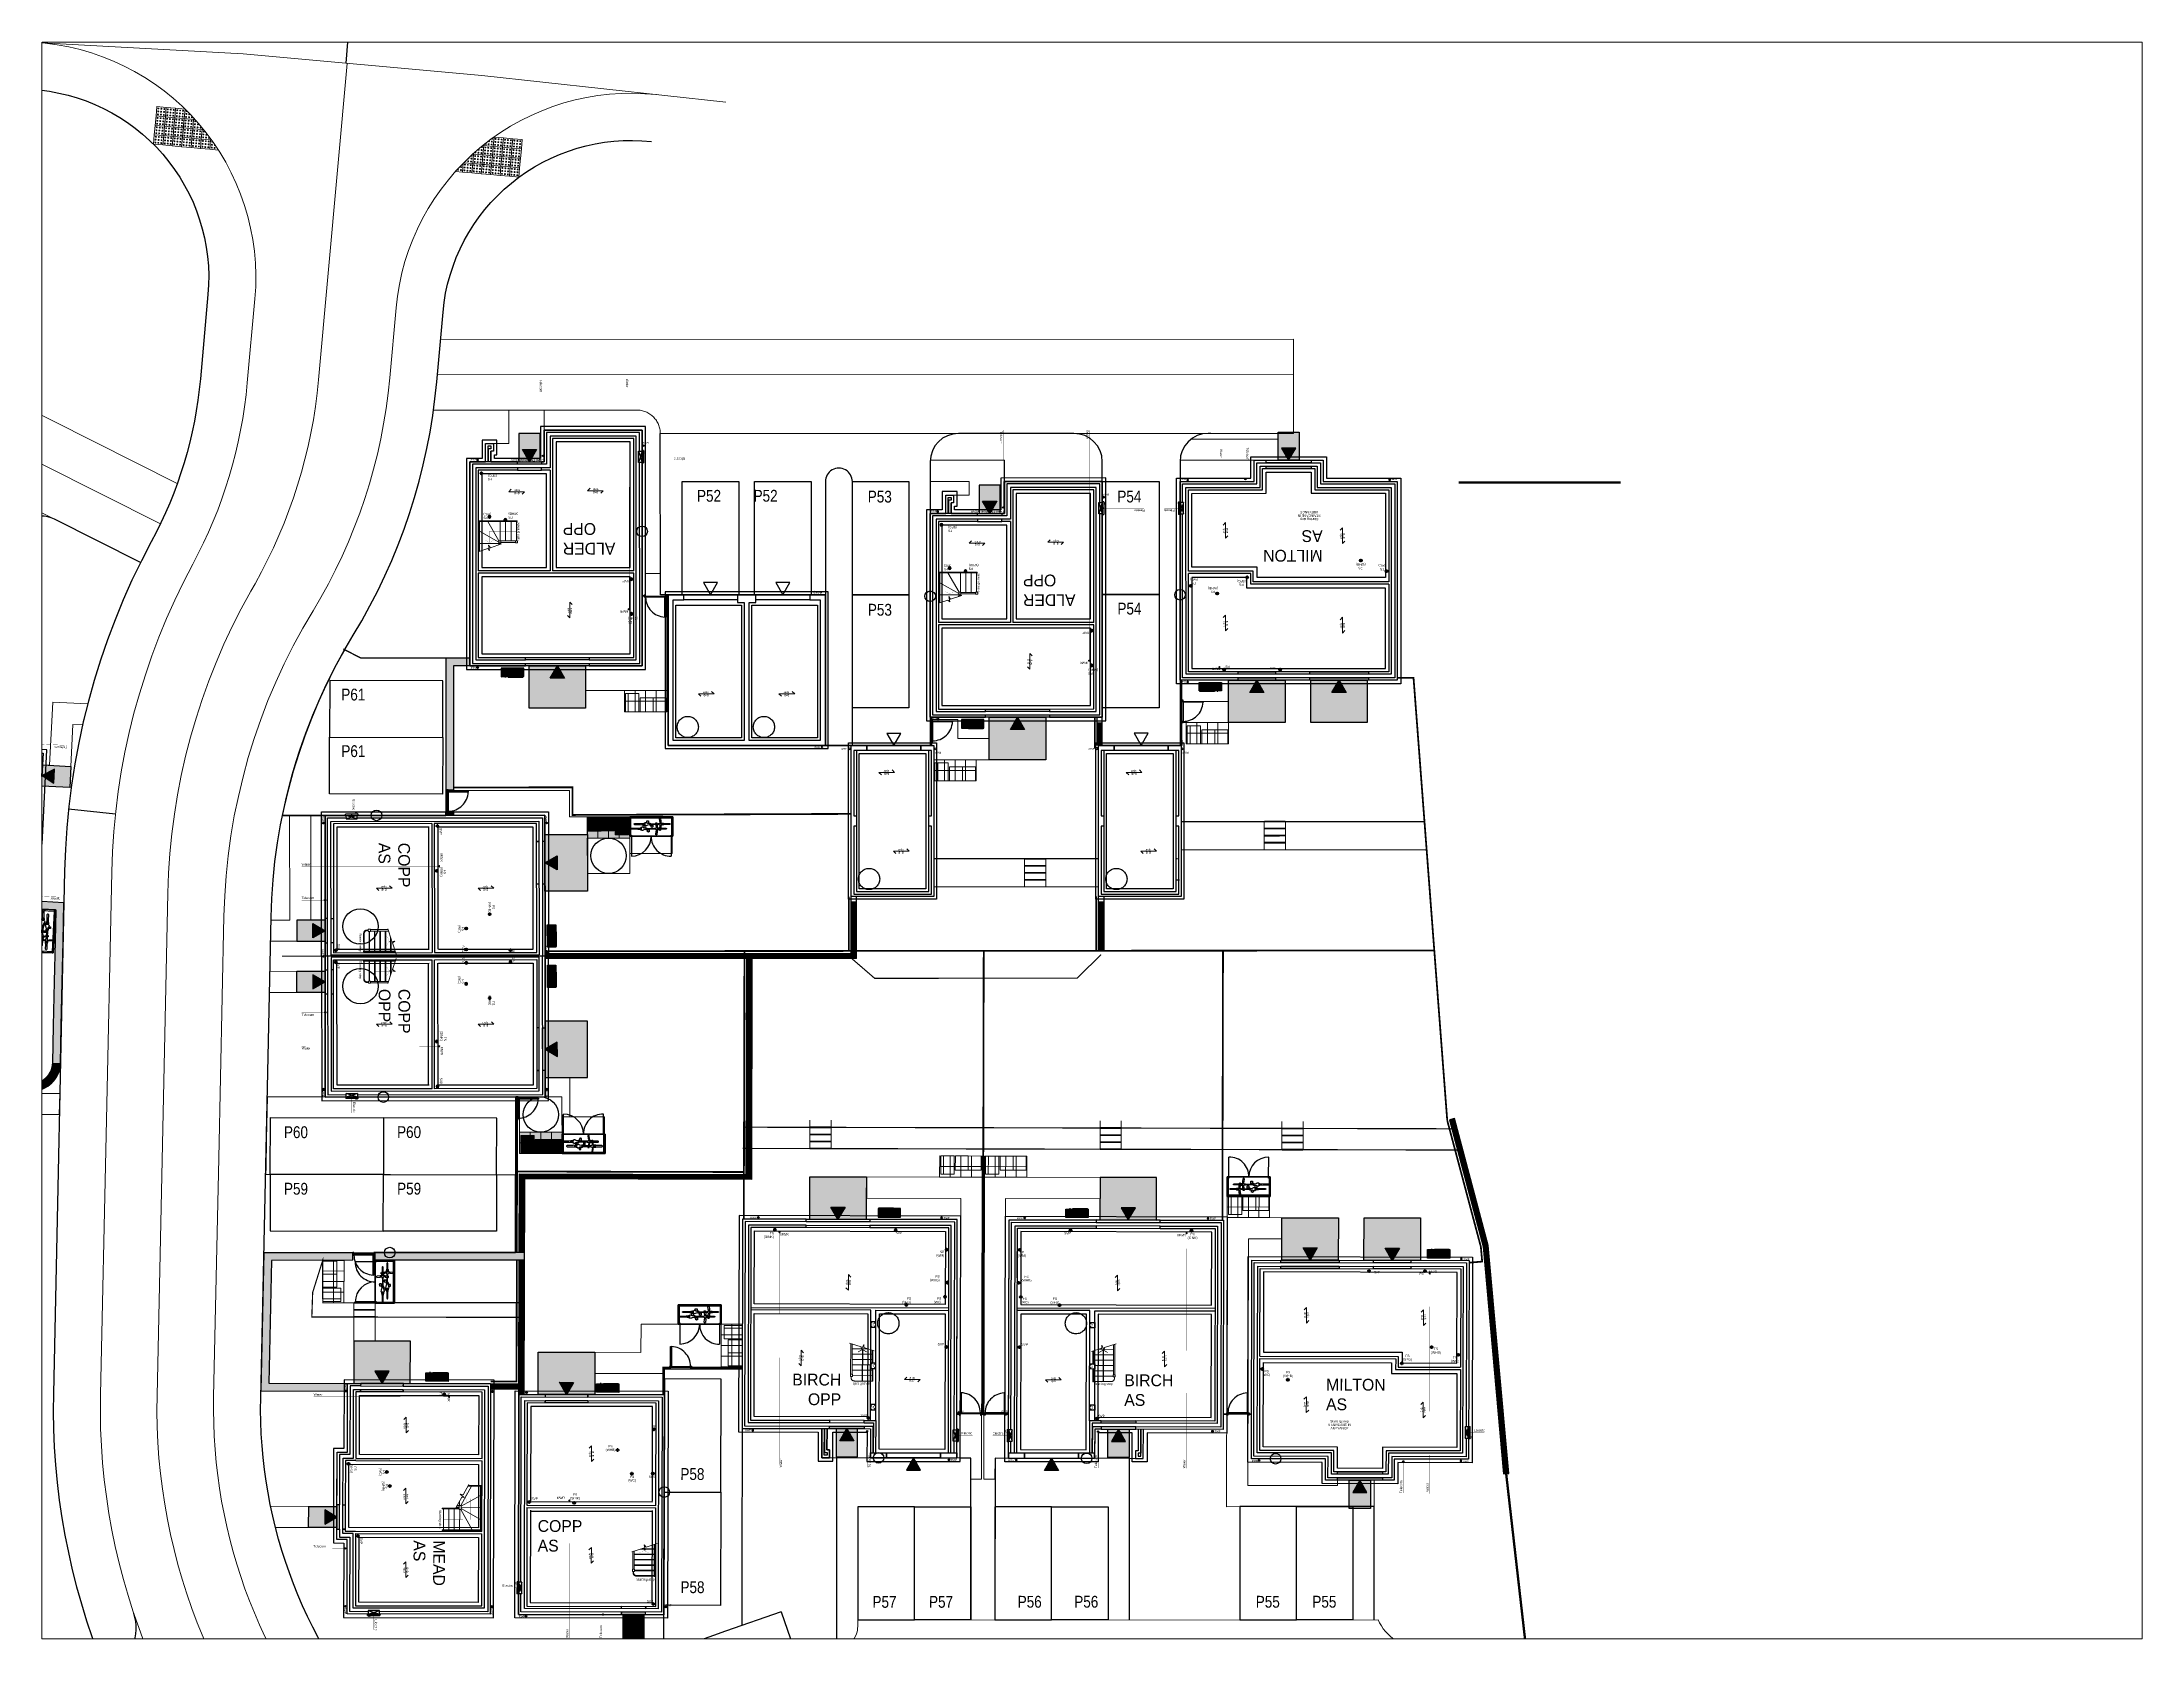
# Paper-space layout 'Layout1' of a CAD drawing. Extents: x 26 to 237, y 20 to 180.
# The model-space entities are those that its viewports show. They can reach past a viewport. Long polylines and large blocks are cut down to what shows.
import ezdxf

# ---------------------------------------------------------------- set-up
doc = ezdxf.new("R2010")
doc.units = 0
doc.set_wipeout_variables(frame=1)
for name, pattern in [('CENTER', [2, 1.25, -0.25, 0.25, -0.25]), ('CENTER2', [28.575, 19.05, -3.175, 3.175, -3.175]), ('Dash', [6.35, 3.175, -3.175]), ('DASHDOT', [25.4, 12.7, -6.35, 0, -6.35]), ('DASHED', [1.4, 0.7, -0.7]), ('DASHED2', [0.375, 0.25, -0.125]), ('HIDDEN', [9.525, 6.35, -3.175])]:
    doc.linetypes.add(name, pattern=pattern)
doc.layers.get('0').update_dxf_attribs({"color": 252})
for name, color, linetype, true_color in [('DD Boundary - Post and Wire fence', 140, 'Continuous', 0x06bfff), ('NAR DOOR OPENINGS', 140, 'Continuous', 0x00bfff), ('NAR EV CHARGING POINT', 3, 'Continuous', 0x00ff00), ('NAR HOUSE TYPE NAMES', 1, 'Continuous', 0xff0000), ('NAR PATH HATCH', 53, 'Continuous', 0xffd042), ('RL-Fittings', 252, 'Continuous', 0x8f8f8e), ('Wain-Services Run (Water', 145, 'Continuous', 0x3481b8)]:
    doc.layers.add(name, color=color, linetype=linetype, true_color=true_color)
for name, color, linetype, lineweight in [('EXP - HIGHWAY CENTRELINE', 3, 'CENTER2', 18), ('EXP - HIGHWAY CHANNEL', 4, 'DASHED2', 9), ('EXP - HIGHWAY FOOTWAY', 3, 'Continuous', 25), ('EXP - HIGHWAY TACTILES', 1, 'Continuous', 9), ('EXP - PRIVATE CHANNEL', 3, 'DASHED2', 9), ('EXP - STEPS', 240, 'Continuous', 18), ('NAR BIN STORAGE', 2, 'Continuous', 0), ('NAR CBF', 34, 'FENCELINE2', 0), ('NAR M4(2)', 94, 'Continuous', 30), ('NAR PATHS', 3, 'Continuous', 0), ('rwpguts', 6, 'Continuous', 13), ('Wain-Text', 2, 'Continuous', 25)]:
    doc.layers.add(name, color=color, linetype=linetype, lineweight=lineweight)
doc.layers.add('EXP - HIGHWAY CREASE', color=3, linetype='DASHED2', lineweight=18, transparency=0.25)
for name, color, linetype in [('EXP - PEN 1', 1, 'Continuous'), ('Highway-Block Paving', 251, 'Continuous'), ('NAR CYCLE STORES', 2, 'DASHED'), ('NAR DETAIL', 2, 'Continuous'), ('NAR EXTERNAL WALLS', 2, 'Continuous'), ('NAR FLOOR LEVELS', 6, 'Continuous'), ('NAR PARKING', 7, 'DASHED2'), ('NAR PATIO', 3, 'Continuous'), ('NAR PRIVATE DRIVE', 6, 'Continuous'), ('NAR PRIVATE PATH HATCH', 8, 'Continuous'), ('NAR ROLLOVERS', 76, 'DASHED'), ('NAR_SUBS_PLANS', 7, 'Continuous'), ('Wain-Centre Line', 10, 'Continuous'), ('Wain-Drainage Foul', 6, 'Continuous'), ('Wain-Drainage Foul Text', 2, 'Continuous'), ('Wain-Drainage run', 140, 'Continuous'), ('Wain-Electrics', 3, 'Continuous'), ('Wain-Floor Vent', 2, 'Continuous'), ('Wain-Foundation acessories', 9, 'Continuous'), ('Wain-Foundation Line', 9, 'Continuous'), ('Wain-Meter box', 9, 'Continuous'), ('Wain-Part M', 10, 'Continuous'), ('Wain-RWP', 9, 'Continuous'), ('Wain-Services Run (Electric)', 10, 'Continuous'), ('Wain-Services Run (Telecom)', 190, 'Continuous'), ('Wain-Stair 1', 2, 'Continuous'), ('Wain-Stair numbers', 9, 'Continuous'), ('Wain-Wall (External)', 4, 'Continuous')]:
    doc.layers.add(name, color=color, linetype=linetype)
for name, color, linetype, lineweight, true_color in [('NAR Retaining Wall', 222, 'Continuous', 13, 0xcc0099), ('Wain-Mains Water Riser', 152, 'Continuous', 25, 0x2776bb), ('Wain-Mains Water Riser Text', 152, 'Continuous', 25, 0x2776bb)]:
    doc.layers.add(name, color=color, linetype=linetype, lineweight=lineweight, true_color=true_color)
doc.styles.add('DD Arial Narrow', font='ARIALN.TTF', dxfattribs={"height": 100})
doc.styles.get("Standard").update_dxf_attribs({"font": 'arial.ttf'})
doc.styles.add('XREF - ARCHITECT LAYOUT$0$DD Arial Narrow', font='ARIALN.TTF', dxfattribs={"height": 100})
doc.linetypes.add('FENCELINE2', pattern='A,0.25,-0.1,[132,ltypeshp.shx,S=0.1,R=0,X=-0.1,Y=0],-0.1,1', length=1.45)

# ---------------------------------------------------------------- blocks, each defined once
blk = doc.blocks.new('TACTILES')
at = {"layer": 'EXP - HIGHWAY TACTILES'}
blk.add_lwpolyline([(0.4, 0), (0.4, 0.4), (0, 0.4), (0, 0)], close=True, dxfattribs=at)
for centre in [(0.075, 0.325), (0.075, 0.2), (0.075, 0.075), (0.2, 0.325), (0.2, 0.2), (0.2, 0.075), (0.325, 0.325), (0.325, 0.2), (0.325, 0.075)]:
    blk.add_circle(centre, 0.02, dxfattribs=at)
blk = doc.blocks.new('Drainage Pipe')
at = {"linetype": 'CENTER', "lineweight": 13, "ltscale": 20}
for p, q in [((-41681, 78687), (-41831, 78687)), ((-41756, 78762), (-41756, 78612))]:
    blk.add_line(p, q, dxfattribs=at)
blk.add_circle((-41756, 78687), 55)
blk = doc.blocks.new('Span symbol - Beam & block')
at = {"linetype": 'Continuous', "lineweight": 13}
for p, q in [((-5342, 71790), (-6007, 71790)), ((-6007, 71790), (-5906, 71689)), ((-5442, 71890), (-5342, 71790))]:
    blk.add_line(p, q, dxfattribs=at)
at = {"insert": (-5770, 71896), "char_height": 80, "attachment_point": 1, "line_spacing_factor": 0.9}
blk.add_mtext('B+B\\Pspan', dxfattribs=at)
blk = doc.blocks.new('ASHP')
at = {"transparency": 33554457}
h = blk.add_hatch(color=256, dxfattribs=at)
h.dxf.hatch_style = 1
h.paths.add_polyline_path([(548853, -2506), (548853, -2866), (547903, -2866), (547903, -2506)])
at = {"flags": 128}
blk.add_lwpolyline([(548853, -2506), (548853, -2866), (547903, -2866), (547903, -2506)], close=True, dxfattribs=at)
for points in [[(548098, -2496), (548058, -2496), (548058, -2506), (548098, -2506)], [(548199, -2488), (548821, -2488), (548821, -2506), (548199, -2506)]]:
    blk.add_lwpolyline(points, close=True)
at = {"layer": 'Wain-Electrics', "lineweight": 0, "insert": (548112, -2609), "char_height": 150, "width": 2397.38, "attachment_point": 1, "line_spacing_factor": 0.9}
blk.add_mtext('\\A1;ASHP ', dxfattribs=at)
at = {"layer": 'Wain-Text', "lineweight": 0, "insert": (548112, -2609), "char_height": 150, "width": 2397.38, "attachment_point": 1, "line_spacing_factor": 0.9}
blk.add_mtext('\\A1;ASHP ', dxfattribs=at)
blk = doc.blocks.new('RWP')
for radius in [35, 31.5]:
    blk.add_circle((35, 35), radius)
blk = doc.blocks.new('Stairs (Subs)')
at = {"layer": 'Wain-Stair 1', "color": 9, "linetype": 'HIDDEN', "lineweight": 9, "ltscale": 5}
for p, q in [((42, 1543, 0), (42, 2090, 0)), ((71, 2090, 0), (1923, 2090, 0)), ((71, 2090, 0), (71, 1527, 0)), ((1923, 2061, 0), (71, 2061, 0)), ((460, 2061, 0), (914, 1249, 0)), ((967, 1249, 0), (967, 2061, 0)), ((1486, 2061, 0), (1020, 1249, 0)), ((1923, 2090, 0), (1923, 1180, 0)), ((1952, 1180, 0), (1952, 2090, 0)), ((71, 1681, 0), (883, 1222, 0)), ((705, 1170, 0), (883, 1170, 0)), ((883, 1249, 0), (883, 1159, 0)), ((1063, 1249, 0), (883, 1249, 0)), ((883, 1159, 0), (1063, 1159, 0)), ((896, 1062, 0), (896, 1159, 0)), ((960, 1026, 0), (960, 1159, 0)), ((1031, 952, 0), (1923, 952, 0)), ((1923, 1715, 0), (1063, 1232, 0)), ((1063, 1159, 0), (1063, 1249, 0)), ((1063, 1180, 0), (1923, 1180, 0)), ((1031, 724, 0), (1923, 724, 0)), ((1031, 496, 0), (1923, 496, 0))]:
    blk.add_line(p, q, dxfattribs=at)
at = {"layer": 'Wain-Stair 1', "color": 9, "linetype": 'HIDDEN', "lineweight": 9, "ltscale": 5, "elevation": 0}
for points in [[(42, 2090), (71, 2090)], [(1923, 2090), (1952, 2090)], [(0, 1567), (437, 1321), (408, 1194), (549, 1370), (539, 1264), (985, 1012)]]:
    blk.add_lwpolyline(points, dxfattribs=at)
for points in [[(1002, 441), (1031, 441), (1031, 1159), (1002, 1159)], [(1923, 441), (1952, 441), (1952, 1180), (1923, 1180)]]:
    blk.add_lwpolyline(points, close=True, dxfattribs=at)
at = {"layer": 'Wain-Stair numbers', "color": 253, "const_width": 5, "elevation": 0}
for points in [[(342, 1490), (342, 1490), (528, 1383), (714, 1490), (714, 1490)], [(528, 1383), (528, 1655), (1486, 1655), (1486, 496)]]:
    blk.add_lwpolyline(points, dxfattribs=at)
at = {"layer": 'Wain-Stair numbers', "color": 9, "insert": (1481, 406, 0), "char_height": 100, "width": 1584.27, "attachment_point": 2, "line_spacing_factor": 0.9}
blk.add_mtext('Starting step ', dxfattribs=at)
blk = doc.blocks.new('Wall mounted meter - Electric (Plan)')
blk.add_wipeout([(-7157, 85115), (-7157, 84635), (-7007, 84635), (-7007, 85115)])
for p, q in [((-7217, 85137), (-7157, 85147)), ((-7217, 85137), (-7217, 84613)), ((-7157, 85147), (-7157, 84603)), ((-7007, 85115), (-7157, 85115)), ((-7007, 84635), (-7007, 85115)), ((-7157, 84603), (-7217, 84613)), ((-7157, 84635), (-7007, 84635))]:
    blk.add_line(p, q)
at = {"color": 9}
for p, q in [((-7157, 85115), (-7007, 84635)), ((-7007, 85115), (-7157, 84635))]:
    blk.add_line(p, q, dxfattribs=at)
at = {"lineweight": 0, "insert": (-7368, 85117), "char_height": 100, "width": 133.81, "attachment_point": 1, "line_spacing_factor": 0.9}
blk.add_mtext('\\A1;\\pi78.42052,t378.42052;{\\fCalibri|b0|i0|c0|p34;E}', dxfattribs=at)
blk = doc.blocks.new('A$Cee92f38c')
at = {"layer": 'NAR M4(2)', "ltscale": 10, "transparency": 33554585}
h = blk.add_hatch(color=256, dxfattribs=at)
h.dxf.hatch_style = 1
h.paths.add_polyline_path([(0, 1.2), (0.9, 1.2), (0.9, 0), (0, 0)])
at = {"layer": 'NAR M4(2)', "ltscale": 0.25}
blk.add_lwpolyline([(0, 1.2), (0, 0), (0.9, 0), (0.9, 1.2)], close=True, dxfattribs=at)
blk = doc.blocks.new('A$C3d9247a0')
at = {"layer": 'NAR DOOR OPENINGS', "transparency": 33554610}
h = blk.add_hatch(color=256, dxfattribs=at)
h.dxf.hatch_style = 1
h.paths.add_polyline_path([(450, 1200), (150, 680), (750, 680)])
at = {"layer": 'NAR DOOR OPENINGS'}
blk.add_lwpolyline([(450, 1200), (150, 680), (750, 680)], close=True, dxfattribs=at)
at = {"layer": 'NAR M4(2)', "ltscale": 10, "transparency": 33554585, "xscale": -1000, "yscale": 1000, "zscale": 1000}
blk.add_blockref('A$Cee92f38c', (900, 0), dxfattribs=at)
blk = doc.blocks.new('A$C324e72f9')
at = {"layer": 'NAR DOOR OPENINGS', "transparency": 33554610}
h = blk.add_hatch(color=256, dxfattribs=at)
h.dxf.hatch_style = 1
h.paths.add_polyline_path([(1200, 0), (900, 520), (1500, 520)])
at = {"layer": 'NAR PRIVATE PATH HATCH', "transparency": 33554597}
h = blk.add_hatch(color=256, dxfattribs=at)
h.dxf.hatch_style = 1
h.paths.add_polyline_path([(2400, 0), (0, 0), (0, 1800), (2400, 1800)])
at = {"layer": 'NAR DOOR OPENINGS'}
blk.add_lwpolyline([(1200, 0), (900, 520), (1500, 520)], close=True, dxfattribs=at)
at = {"layer": 'NAR PATIO'}
blk.add_lwpolyline([(2400, 0), (0, 0), (0, 1800), (2400, 1800)], close=True, dxfattribs=at)
blk = doc.blocks.new('Stairs Subs (Alderwood)')
at = {"layer": 'Wain-Stair 1', "linetype": 'HIDDEN', "lineweight": 9, "ltscale": 5}
for p, q in [((107, 357), (107, 1658, 0)), ((136, 1649, 0), (136, 357)), ((961, 1312), (136, 1312)), ((136, 800), (948, 1259)), ((486, 386), (956, 1198)), ((546, 1598, 0), (556, 1592, 0)), ((917, 1388), (948, 1371)), ((948, 1337), (948, 1378, 0)), ((1038, 1337), (948, 1337)), ((948, 1198), (948, 1288)), ((948, 1288), (1038, 1288)), ((1038, 1198), (948, 1198)), ((961, 1337), (961, 1288)), ((1012, 1198), (1012, 386)), ((1025, 1337), (1025, 1288)), ((1038, 1348, 0), (1038, 1337)), ((1038, 1198), (1038, 1288)), ((1038, 1275), (1657, 1275)), ((1038, 1211), (1657, 1211)), ((1242, 1211), (1242, 386)), ((1472, 1211), (1472, 386)), ((1657, 1288), (1747, 1288)), ((1657, 1288), (1657, 1198)), ((1747, 1198), (1657, 1198)), ((1702, 1198), (1702, 386)), ((1747, 1288), (1747, 1198)), ((107, 357), (1726, 357)), ((1012, 386), (136, 386)), ((136, 357), (1012, 357)), ((1012, 386), (1012, 357)), ((1726, 386), (1012, 386)), ((1012, 357), (1012, 386)), ((1012, 357), (1726, 357)), ((1726, 357), (1726, 386))]:
    blk.add_line(p, q, dxfattribs=at)
at = {"layer": 'Wain-Stair 1', "linetype": 'HIDDEN', "lineweight": 9, "ltscale": 5, "elevation": 0}
blk.add_lwpolyline([(1073, 1336), (597, 1495), (522, 1388), (559, 1611), (486, 1533), (82, 1667)], dxfattribs=at)
at = {"layer": 'Wain-Stair numbers', "const_width": 5}
for points in [[(372, 1168), (372, 1168), (558, 1275), (744, 1168), (744, 1168)], [(558, 1275), (558, 792), (1702, 792)]]:
    blk.add_lwpolyline(points, dxfattribs=at)
at = {"layer": 'Wain-Stair numbers', "insert": (1719, 792), "char_height": 100, "width": 1584.27, "attachment_point": 2, "rotation": 90, "line_spacing_factor": 0.9}
blk.add_mtext('Starting step ', dxfattribs=at)
blk = doc.blocks.new('Stairs (Sub)')
at = {"layer": 'Wain-Stair 1', "linetype": 'HIDDEN', "lineweight": 9, "ltscale": 5}
for p, q in [((-942, 1042), (-942, 297)), ((-29, 945), (-881, 945)), ((-29, 936), (-881, 936)), ((-878, 1063), (-878, 297)), ((-29, 921), (-878, 921)), ((-450, 1149), (-621, 1149)), ((-464, 1164), (-575, 1164)), ((-472, 1173), (-548, 1173)), ((-29, 1173), (-428, 1173)), ((-29, 1164), (-426, 1164)), ((-29, 1149), (-424, 1149)), ((-29, 0), (-29, 1347)), ((0, 1357), (0, 0)), ((-955, 207), (-955, 297)), ((-955, 297), (-865, 297)), ((-865, 207), (-955, 207)), ((-926, 154), (-926, 207)), ((-910, 154), (-910, 207)), ((-902, 154), (-902, 207)), ((-29, 717), (-881, 717)), ((-29, 708), (-881, 708)), ((-29, 489), (-881, 489)), ((-29, 480), (-881, 480)), ((-29, 693), (-878, 693)), ((-29, 465), (-878, 465)), ((-865, 297), (-865, 207)), ((-29, 261), (-865, 261)), ((-29, 252), (-865, 252)), ((-29, 237), (-865, 237)), ((-29, 33), (-781, 33)), ((-29, 24), (-781, 24)), ((-29, 9), (-781, 9)), ((0, 0), (-29, 0))]:
    blk.add_line(p, q, dxfattribs=at)
at = {"layer": 'Wain-Stair 1', "linetype": 'HIDDEN', "lineweight": 9, "ltscale": 3}
blk.add_line((-424, 1149), (-450, 1149), dxfattribs=at)
at = {"layer": 'Wain-Stair 1', "linetype": 'HIDDEN', "lineweight": 9, "ltscale": 5, "elevation": 0}
blk.add_lwpolyline([(96, 1389), (-379, 1230), (-454, 1337), (-418, 1114), (-490, 1192), (-977, 1031)], dxfattribs=at)
at = {"layer": 'Wain-Stair 1', "linetype": 'HIDDEN', "lineweight": 9, "ltscale": 5}
for radius in [145, 130, 121]:
    blk.add_arc((-781, 154), radius, 180, 270, dxfattribs=at)
at = {"layer": 'Wain-Stair numbers', "const_width": 5}
for points in [[(-276, 990), (-276, 990), (-462, 1097), (-649, 990), (-649, 990)], [(-462, 1097), (-462, 24)]]:
    blk.add_lwpolyline(points, dxfattribs=at)
at = {"layer": 'Wain-Stair numbers', "insert": (-399, -81), "char_height": 100, "width": 1584.27, "attachment_point": 2, "line_spacing_factor": 0.9}
blk.add_mtext('Starting step ', dxfattribs=at)
blk = doc.blocks.new('Stairs Subs')
at = {"layer": 'Wain-Stair 1', "color": 9, "linetype": 'HIDDEN', "lineweight": 9, "ltscale": 5}
for p, q in [((-29, -9), (-29, 1299)), ((0, 1307), (0, -9)), ((850, 1140), (0, 1140)), ((850, 912), (0, 912)), ((447, 1368), (199, 1368)), ((850, 1368), (462, 1368)), ((850, 1566), (850, 288)), ((913, 1585), (913, 288)), ((850, 684), (0, 684)), ((850, 456), (0, 456)), ((836, 228), (0, 228)), ((752, 0), (0, 0)), ((836, 198), (836, 288)), ((836, 288), (926, 288)), ((926, 198), (836, 198)), ((896, 198), (896, 145)), ((926, 288), (926, 198)), ((0, -9), (-29, -9))]:
    blk.add_line(p, q, dxfattribs=at)
blk.add_lwpolyline([(-87, 1281), (360, 1417), (359, 1547), (459, 1345), (472, 1450), (962, 1600)], dxfattribs=at)
blk.add_arc((752, 145), 145, 270, 0, dxfattribs=at)
at = {"layer": 'Wain-Stair numbers', "const_width": 30}
blk.add_lwpolyline([(604, 1231), (604, 1231), (418, 1338), (232, 1231), (232, 1231)], dxfattribs=at)
at = {"layer": 'Wain-Stair numbers'}
blk.add_lwpolyline([(418, 1338), (418, 0)], dxfattribs=at)
at = {"layer": 'Wain-Stair numbers', "color": 9, "insert": (428, -49), "char_height": 100, "width": 1584.27, "attachment_point": 2, "line_spacing_factor": 0.9}
blk.add_mtext('Starting step ', dxfattribs=at)
blk = doc.blocks.new('A$C1dcf01e1')
at = {"layer": 'Wain-Drainage Foul', "lineweight": 0}
blk.add_blockref('Drainage Pipe', (41756, -78687), dxfattribs=at)
blk = doc.blocks.new('A$C43a92ec7')
at = {"layer": 'NAR DOOR OPENINGS', "transparency": 33554610}
h = blk.add_hatch(color=256, dxfattribs=at)
h.dxf.hatch_style = 1
edge = h.paths.add_edge_path()
edge.add_line((0, 0), (-300, 520))
edge.add_line((-300, 520), (300, 520))
edge.add_line((300, 520), (0, 0))
at = {"layer": 'NAR DOOR OPENINGS'}
blk.add_lwpolyline([(0, 0), (-300, 520), (300, 520)], close=True, dxfattribs=at)
blk = doc.blocks.new('B&B Block Symbol')
at = {"linetype": 'Continuous', "lineweight": 13}
for p, q in [((-5342, 71790), (-6007, 71790)), ((-6007, 71790), (-5906, 71689)), ((-5442, 71890), (-5342, 71790))]:
    blk.add_line(p, q, dxfattribs=at)
at = {"insert": (-5770, 71896), "char_height": 80, "attachment_point": 1, "line_spacing_factor": 0.9}
blk.add_mtext('B+B\\Pspan', dxfattribs=at)
blk = doc.blocks.new('XREF - NORTHERN HIGHWAY DESIGN')
blk.add_lwpolyline([(635.355, 228.011), (635.052, 224.423)])
blk = doc.blocks.new('BIN STORE')
at = {"layer": 'Highway-Block Paving', "transparency": 33554495}
h = blk.add_hatch(color=256, dxfattribs=at)
h.dxf.hatch_style = 1
h.paths.add_polyline_path([(0, 1.75), (0.77, 1.75), (0.77, 1.185), (0, 1.185)])
h = blk.add_hatch(color=256, dxfattribs=at)
h.dxf.hatch_style = 1
h.paths.add_polyline_path([(0, 1.135), (0.6, 1.135), (0.6, 0.585), (0, 0.585)])
h = blk.add_hatch(color=256, dxfattribs=at)
h.dxf.hatch_style = 1
h.paths.add_polyline_path([(0, 0.585), (0.6, 0.585), (0.6, 0.035), (0, 0.035)])
at = {"layer": 'NAR PATH HATCH', "transparency": 33554521}
h = blk.add_hatch(color=256, dxfattribs=at)
h.dxf.hatch_style = 1
h.paths.add_polyline_path([(0.9, 1.8), (0.45, 1.8), (0.45, 1.75), (0.77, 1.75), (0.77, 1.635), (0.77, 1.35), (0.9, 1.35)])
h.paths.add_polyline_path([(0.45, 1.8), (0, 1.8), (0, 1.75), (0.45, 1.75)])
h.paths.add_polyline_path([(0.45, 1.185), (0, 1.185), (0, 1.135), (0.45, 1.135)])
h.paths.add_polyline_path([(0.9, 1.35), (0.77, 1.35), (0.77, 1.185), (0.45, 1.185), (0.45, 1.135), (0.6, 1.135), (0.6, 0.9), (0.9, 0.9)])
h.paths.add_polyline_path([(0.9, 0.9), (0.6, 0.9), (0.6, 0.585), (0.6, 0.45), (0.9, 0.45)])
h.paths.add_polyline_path([(0.9, 0.45), (0.6, 0.45), (0.6, 0.035), (0.45, 0.035), (0.45, 0), (0.9, 0)])
h.paths.add_polyline_path([(0.45, 0.035), (0, 0.035), (0, 0), (0.45, 0)])
at = {"layer": 'NAR BIN STORAGE', "linetype": 'Dash', "ltscale": 0.025}
blk.add_lwpolyline([(0.77, 1.635), (0.77, 1.75), (0, 1.75), (0, 1.635)], dxfattribs=at)
at = {"layer": 'NAR BIN STORAGE'}
for points in [[(0, 1.635), (0.77, 1.635), (0.77, 1.185), (0, 1.185)], [(0, 1.135), (0.6, 1.135), (0.6, 0.585), (0, 0.585)], [(0, 0.585), (0.6, 0.585), (0.6, 0.035), (0, 0.035)]]:
    blk.add_lwpolyline(points, close=True, dxfattribs=at)
at = {"layer": 'NAR PATHS'}
blk.add_lwpolyline([(0, 1.8), (0.9, 1.8), (0.9, 0), (0, 0)], close=True, dxfattribs=at)
for points in [[(0.45, 1.8), (0.45, 0)], [(0.9, 1.35), (0, 1.35)], [(0.9, 0.9), (0, 0.9)], [(0.9, 0.45), (0, 0.45)]]:
    blk.add_lwpolyline(points, dxfattribs=at)
blk = doc.blocks.new('A$Cfbc31330')
at = {"layer": 'RL-Fittings', "ltscale": 0.859024}
for p, q in [((0, 0.288), (0.033, 0.305)), ((0, 0.272), (0, 0.288)), ((0.033, 0.255), (0, 0.272)), ((0.033, 0.305), (0.301, 0.305)), ((0.301, 0.255), (0.033, 0.255)), ((0.301, 0.305), (0.309, 0.305)), ((0.309, 0.255), (0.301, 0.255)), ((0.309, 0.305), (0.459, 0.331)), ((0.459, 0.23), (0.309, 0.255)), ((0.467, 0.314), (0.351, 0.297)), ((0.351, 0.297), (0.501, 0.306)), ((0.468, 0.247), (0.351, 0.264)), ((0.351, 0.264), (0.501, 0.255)), ((0.459, 0.331), (0.484, 0.322)), ((0.484, 0.239), (0.459, 0.23)), ((0.501, 0.306), (0.467, 0.314)), ((0.501, 0.255), (0.468, 0.247)), ((0.484, 0.322), (0.509, 0.331)), ((0.509, 0.23), (0.484, 0.239)), ((0.501, 0.322), (0.501, 0.239)), ((0.509, 0.339), (0.526, 0.364)), ((0.509, 0.331), (0.509, 0.339)), ((0.509, 0.222), (0.509, 0.23)), ((0.526, 0.197), (0.509, 0.222)), ((0.526, 0.364), (0.584, 0.356)), ((0.584, 0.205), (0.526, 0.197)), ((0.584, 0.356), (0.601, 0.347)), ((0.601, 0.214), (0.584, 0.205)), ((0.601, 0.431), (0.634, 0.431)), ((0.601, 0.347), (0.601, 0.431)), ((0.601, 0.347), (0.634, 0.331)), ((0.634, 0.331), (0.601, 0.347)), ((0.635, 0.231), (0.601, 0.214)), ((0.634, 0.439), (0.651, 0.439)), ((0.634, 0.431), (0.634, 0.439)), ((0.634, 0.331), (0.71, 0.314)), ((0.71, 0.314), (0.634, 0.331)), ((0.71, 0.247), (0.635, 0.231)), ((0.651, 0.439), (0.651, 0.431)), ((0.651, 0.431), (0.684, 0.431)), ((0.684, 0.431), (0.685, 0.331)), ((0.685, 0.331), (0.76, 0.331)), ((0.71, 0.314), (0.743, 0.306)), ((0.743, 0.306), (0.71, 0.314)), ((0.743, 0.256), (0.71, 0.247)), ((0.726, 0.247), (0.718, 0.247)), ((0.726, 0.231), (0.726, 0.247)), ((0.801, 0.231), (0.726, 0.231)), ((0.743, 0.306), (0.76, 0.289)), ((0.76, 0.289), (0.743, 0.306)), ((0.76, 0.272), (0.743, 0.256)), ((0.76, 0.331), (0.76, 0.314)), ((0.76, 0.314), (0.776, 0.314)), ((0.76, 0.289), (0.76, 0.281)), ((0.76, 0.281), (0.76, 0.289)), ((0.76, 0.247), (0.76, 0.239)), ((0.776, 0.247), (0.76, 0.247)), ((0.76, 0.239), (0.852, 0.239)), ((0.776, 0.314), (0.776, 0.297)), ((0.776, 0.297), (1.144, 0.298)), ((0.776, 0.264), (0.776, 0.247)), ((1.144, 0.264), (0.776, 0.264)), ((0.802, 0.13), (0.801, 0.231)), ((0.835, 0.13), (0.802, 0.13)), ((0.835, 0.122), (0.835, 0.13)), ((0.852, 0.122), (0.835, 0.122)), ((0.852, 0.239), (0.852, 0.231)), ((0.852, 0.231), (0.885, 0.231)), ((0.885, 0.131), (0.852, 0.13)), ((0.852, 0.13), (0.852, 0.122)), ((0.885, 0.231), (0.885, 0.131)), ((1.144, 0.298), (1.152, 0.306)), ((1.152, 0.256), (1.144, 0.264)), ((1.152, 0.306), (1.202, 0.306)), ((1.202, 0.256), (1.152, 0.256)), ((1.194, 0.561), (1.252, 0.561)), ((1.211, 0.402), (1.194, 0.561)), ((1.194, 0.001), (1.211, 0.16)), ((1.194, 0), (1.253, 0)), ((1.202, 0.323), (1.227, 0.331)), ((1.202, 0.306), (1.202, 0.323)), ((1.202, 0.239), (1.202, 0.256)), ((1.227, 0.231), (1.202, 0.239)), ((1.227, 0.402), (1.211, 0.402)), ((1.211, 0.16), (1.227, 0.16)), ((1.227, 0.331), (1.227, 0.402)), ((1.227, 0.16), (1.227, 0.231)), ((1.252, 0.561), (1.269, 0.402)), ((1.269, 0.16), (1.252, 0.001)), ((1.269, 0.402), (1.261, 0.394)), ((1.265, 0.398), (1.261, 0.331)), ((1.261, 0.331), (1.327, 0.331)), ((1.269, 0.314), (1.261, 0.298)), ((1.261, 0.298), (1.352, 0.298)), ((1.261, 0.264), (1.352, 0.264)), ((1.269, 0.248), (1.261, 0.264)), ((1.261, 0.231), (1.261, 0.168)), ((1.327, 0.231), (1.261, 0.231)), ((1.261, 0.168), (1.269, 0.16)), ((1.386, 0.315), (1.269, 0.314)), ((1.386, 0.248), (1.269, 0.248)), ((1.327, 0.331), (1.394, 0.323)), ((1.394, 0.239), (1.327, 0.231)), ((1.352, 0.298), (1.386, 0.306)), ((1.352, 0.264), (1.386, 0.256)), ((1.394, 0.323), (1.394, 0.315)), ((1.394, 0.315), (1.428, 0.306)), ((1.428, 0.256), (1.394, 0.248)), ((1.394, 0.248), (1.394, 0.239)), ((1.428, 0.306), (1.67, 0.306)), ((1.67, 0.256), (1.428, 0.256)), ((1.67, 0.306), (1.698, 0.292)), ((1.698, 0.271), (1.67, 0.256)), ((1.698, 0.292), (1.698, 0.271))]:
    blk.add_line(p, q, dxfattribs=at)

msp = doc.modelspace()

# ---------------------------------------------------------------- linework, layer by layer
at = {"layer": 'DD Boundary - Post and Wire fence', "linetype": 'DASHED', "ltscale": 500, "const_width": 100}
for points in [[(288127270, 62942001), (288134153, 62942001)], [(288129290, 62899952), (288129290, 62899952), (288130680, 62887767), (288131445, 62881436), (288132226, 62872809)]]:
    msp.add_lwpolyline(points, dxfattribs=at)
at = {"layer": 'Defpoints'}
for points in [[(288100407, 62930840), (288093731, 62930839), (288093731, 62936004), (288093731, 62937242), (288100407, 62937242)], [(288060394, 62924234), (288060883, 62934000), (288066940, 62933697), (288066782, 62930541), (288067222, 62930519), (288067037, 62926821), (288066597, 62926843), (288066452, 62923931)], [(288105009, 62924437), (288101507, 62924437), (288101507, 62930840), (288105008, 62930840)], [(288115501, 62924438), (288112000, 62924438), (288112000, 62930840), (288115501, 62930840)]]:
    msp.add_lwpolyline(points, close=True, dxfattribs=at)
msp.add_lwpolyline([(288088513, 62921909), (288079185, 62921902)], dxfattribs=at)
at = {"layer": 'EXP - HIGHWAY CENTRELINE', "ltscale": 0.15, "flags": 128}
for points in [[(288082369, 62830131), (288088746, 62863492, 0.257378), (288082765, 62881853), (288079969, 62884468, -0.213199), (288072053, 62903262), (288072511, 62924583, -0.123895), (288076027, 62937385), (288076210, 62937709, 0.106544), (288078907, 62946358), (288080118, 62959784)], [(288072198, 62940247), (288066774, 62942984, 0.104727), (288064110, 62943689), (288027446, 62945524)]]:
    msp.add_lwpolyline(points, format="xyb", dxfattribs=at)
msp.add_lwpolyline([(288120262, 62946587), (288083946, 62946572)], dxfattribs=at)
at = {"layer": 'EXP - HIGHWAY CHANNEL', "ltscale": 2.5, "flags": 128}
for points in [[(288066804, 62960680, -0.424222), (288076205, 62949797)], [(288093244, 62958455, 0.41987), (288082195, 62949413)], [(288076205, 62949797), (288075882, 62946224, -0.101417), (288073570, 62938534, 0.118747), (288070130, 62925490), (288069890, 62914308)], [(288074670, 62913335), (288074891, 62923609, -0.132001), (288078671, 62936562, 0.114617), (288081927, 62946448), (288082195, 62949413)], [(288069890, 62914308), (288069654, 62903314, 0.213199), (288078329, 62882716), (288081125, 62880100, -0.257378), (288086389, 62863942), (288081550, 62838632, -0.396353), (288074894, 62833807, 0.009616), (288070979, 62834233)], [(288097297, 62891547), (288096824, 62891384, 0.089116), (288089911, 62887515), (288088842, 62886636, -0.392826), (288080689, 62887132, -0.198277), (288074453, 62903211), (288074670, 62913335)]]:
    msp.add_lwpolyline(points, format="xyb", dxfattribs=at)
at = {"layer": 'EXP - HIGHWAY CREASE'}
msp.add_lwpolyline([(288065064, 62960777), (288075712, 62960181), (288085833, 62959268), (288096191, 62958132)], dxfattribs=at)
at = {"layer": 'EXP - HIGHWAY FOOTWAY', "flags": 128}
for points in [[(288066692, 62958683, -0.424222), (288074213, 62949977), (288073891, 62946404, -0.101417), (288071809, 62939483, 0.118747), (288068130, 62925533), (288067654, 62903357, 0.207504), (288076499, 62881698, 0.207504)], [(288098535, 62894090), (288096172, 62893274, 0.089116), (288088641, 62889060), (288087572, 62888181, -0.392826), (288082137, 62888512, -0.198277), (288076452, 62903168), (288076890, 62923567, -0.132001), (288080379, 62935523, 0.114617), (288083919, 62946268), (288084186, 62949234, -0.41987), (288093026, 62956467)], [(288069874, 62891502), (288070116, 62891632, 0.364999), (288071064, 62894028)]]:
    msp.add_lwpolyline(points, format="xyb", dxfattribs=at)
for points in [[(288068301, 62928163), (288070289, 62927948)], [(288098535, 62894090), (288101406, 62885771)]]:
    msp.add_lwpolyline(points, dxfattribs=at)
at = {"layer": 'EXP - HIGHWAY TACTILES'}
for points in [[(288073241, 62957841), (288073205, 62957443), (288073603, 62957407), (288073608, 62957462)], [(288073663, 62957401), (288073603, 62957407), (288073567, 62957008), (288073966, 62956972), (288073972, 62957043)], [(288073608, 62957462), (288073603, 62957407), (288073663, 62957401)], [(288074035, 62956966), (288073966, 62956972), (288073930, 62956574), (288074328, 62956538), (288074332, 62956578)], [(288073972, 62957043), (288073966, 62956972), (288074035, 62956966)], [(288074363, 62956535), (288074328, 62956538), (288074292, 62956140), (288074654, 62956107)], [(288074332, 62956578), (288074328, 62956538), (288074363, 62956535)], [(288085067, 62955569), (288085446, 62955535), (288085482, 62955934), (288085452, 62955936)], [(288085452, 62955936), (288085482, 62955934), (288085485, 62955966)], [(288085485, 62955966), (288085482, 62955934), (288085880, 62955898), (288085916, 62956296), (288085877, 62956299)], [(288085877, 62956299), (288085916, 62956296), (288085920, 62956333)], [(288085920, 62956333), (288085916, 62956296), (288086315, 62956260), (288086350, 62956658)], [(288084717, 62955199), (288085012, 62955173), (288085045, 62955548)], [(288085045, 62955548), (288085012, 62955173), (288085410, 62955137), (288085446, 62955535), (288085067, 62955569)]]:
    msp.add_lwpolyline(points, dxfattribs=at)
for centre in [(288073297, 62957635), (288073422, 62957624), (288073286, 62957511), (288073411, 62957499), (288073535, 62957488), (288073649, 62957076), (288073660, 62957201), (288073671, 62957325), (288073773, 62957065), (288073784, 62957190), (288073898, 62957054), (288074022, 62956766), (288074034, 62956891), (288074147, 62956755), (288074011, 62956642), (288074136, 62956631), (288074260, 62956620), (288074374, 62956208), (288074385, 62956332), (288074498, 62956196), (288085563, 62956001), (288085688, 62955990), (288085699, 62956115), (288085812, 62955979), (288085823, 62956104), (288085835, 62956228), (288085998, 62956364), (288086122, 62956353), (288086247, 62956341), (288086258, 62956466), (288084819, 62955265), (288084944, 62955254), (288084955, 62955379), (288085093, 62955241), (288085104, 62955365), (288085115, 62955490), (288085218, 62955229), (288085229, 62955354), (288085240, 62955478), (288085253, 62955628), (288085342, 62955218), (288085353, 62955343), (288085364, 62955467), (288085378, 62955617), (288085389, 62955741)]:
    msp.add_circle(centre, 20, dxfattribs=at)
for centre, start, end in [((288073309, 62957760), 104.74312, 345.26355), ((288074396, 62956457), 57.45856, 13.05014), ((288074509, 62956321), 116.20429, 312.28453), ((288074623, 62956185), 176.31522, 250.16067), ((288085400, 62955866), 160.15364, 104.99827), ((288086133, 62956477), 155.69112, 98.49843), ((288086269, 62956590), 194.04506, 58.11949), ((288085129, 62955639), 240.1562, 29.04122), ((288085265, 62955752), 200.84189, 66.33512)]:
    msp.add_arc(centre, 20, start, end, dxfattribs=at)
at = {"layer": 'EXP - PRIVATE CHANNEL', "ltscale": 2.5, "flags": 128}
for points in [[(288120261, 62948087), (288084082, 62948072)], [(288120261, 62948087), (288120263, 62944087)], [(288129704, 62889559), (288129702, 62892558)]]:
    msp.add_lwpolyline(points, dxfattribs=at)
for points in [[(288072912, 62941959), (288067607, 62944636, 0.104727), (288064202, 62945537), (288027538, 62947372)], [(288120263, 62944087), (288093405, 62944076, 0.414214), (288092405, 62945075), (288083782, 62945072)], [(288071353, 62938601), (288065940, 62941333, 0.104727), (288064018, 62941841), (288027353, 62943676)], [(288099196, 62892174, -0.039791), (288100884, 62892485, 0.384598), (288101781, 62893481), (288101781, 62893741, -0.00429), (288101987, 62893743), (288123859, 62893755, 0.298217), (288125693, 62892556), (288129702, 62892558)]]:
    msp.add_lwpolyline(points, format="xyb", dxfattribs=at)
at = {"layer": 'EXP - STEPS'}
for p, q in [((288119024, 62927620), (288119024, 62926420)), ((288119924, 62927621), (288119924, 62926421)), ((288108860, 62926040), (288108860, 62924840)), ((288109760, 62926040), (288109760, 62924840)), ((288099747, 62913745, 0), (288099747, 62914945, 0)), ((288100647, 62913745, 0), (288100647, 62914945, 0)), ((288112062, 62913717), (288112062, 62914917)), ((288112962, 62913717), (288112962, 62914917)), ((288119777, 62913699), (288119777, 62914899)), ((288120677, 62913699), (288120677, 62914899)), ((288080404, 62907202), (288080404, 62906596)), ((288081304, 62907202), (288081304, 62906594))]:
    msp.add_line(p, q, dxfattribs=at)
at = {"layer": 'EXP - STEPS', "const_width": 75}
for points in [[(288119924, 62927621), (288119024, 62927620)], [(288119924, 62927321), (288119024, 62927320)], [(288119924, 62927021), (288119024, 62927020)], [(288119924, 62926721), (288119024, 62926720)], [(288109760, 62926040), (288108860, 62926040)], [(288109760, 62925740), (288108860, 62925740)], [(288109760, 62925440), (288108860, 62925440)], [(288109760, 62925140), (288108860, 62925140)], [(288112962, 62914617), (288112062, 62914617)], [(288112962, 62914317), (288112062, 62914317)], [(288112962, 62914017), (288112062, 62914017)], [(288120677, 62914599), (288119777, 62914599)], [(288120677, 62914299), (288119777, 62914299)], [(288120677, 62913999), (288119777, 62913999)], [(288112962, 62913717), (288112062, 62913717)], [(288120677, 62913699), (288119777, 62913699)], [(288081304, 62907202), (288080404, 62907202)], [(288081304, 62906902), (288080404, 62906902)], [(288081304, 62906602), (288080404, 62906602)]]:
    msp.add_lwpolyline(points, dxfattribs=at)
at = {"layer": 'EXP - STEPS', "const_width": 75, "elevation": 0}
for points in [[(288100647, 62914645), (288099747, 62914645)], [(288100647, 62914345), (288099747, 62914345)], [(288100647, 62914045), (288099747, 62914045)], [(288100647, 62913745), (288099747, 62913745)]]:
    msp.add_lwpolyline(points, dxfattribs=at)
at = {"layer": 'NAR BIN STORAGE', "linetype": 'Dash', "ltscale": 0.025}
for points in [[(288092046, 62933043), (288091931, 62933043), (288091931, 62932273), (288092046, 62932273)], [(288115878, 62931685), (288115763, 62931685), (288115763, 62930915), (288115878, 62930915)], [(288105173, 62930110), (288105058, 62930110), (288105058, 62929340), (288105173, 62929340)], [(288117619, 62910946), (288117504, 62910947), (288117506, 62911717), (288117621, 62911716)], [(288079855, 62907365), (288079854, 62907250), (288079084, 62907252), (288079085, 62907367)], [(288096118, 62906126), (288096118, 62906241), (288096888, 62906239), (288096888, 62906124)]]:
    msp.add_lwpolyline(points, dxfattribs=at)
at = {"layer": 'NAR BIN STORAGE'}
for points in [[(288092046, 62932273), (288092046, 62933043), (288092496, 62933043), (288092496, 62932273)], [(288092546, 62932273), (288092546, 62932873), (288093096, 62932873), (288093096, 62932273)], [(288093096, 62932273), (288093096, 62932873), (288093646, 62932873), (288093646, 62932273)], [(288115878, 62930915), (288115878, 62931685), (288116328, 62931685), (288116328, 62930915)], [(288116378, 62930915), (288116378, 62931515), (288116928, 62931515), (288116928, 62930915)], [(288116928, 62930915), (288116928, 62931515), (288117478, 62931515), (288117478, 62930915)], [(288105173, 62929340), (288105173, 62930110), (288105623, 62930110), (288105623, 62929340)], [(288105673, 62929340), (288105673, 62929940), (288106223, 62929940), (288106223, 62929340)], [(288106223, 62929340), (288106223, 62929940), (288106773, 62929940), (288106773, 62929340)], [(288117621, 62911716), (288117619, 62910946), (288118069, 62910945), (288118071, 62911715)], [(288118121, 62911715), (288118119, 62911115), (288118669, 62911114), (288118671, 62911714)], [(288118671, 62911714), (288118669, 62911114), (288119219, 62911113), (288119221, 62911713)], [(288079087, 62908417), (288079687, 62908415), (288079688, 62908965), (288079088, 62908967)], [(288079085, 62907367), (288079855, 62907365), (288079856, 62907815), (288079086, 62907817)], [(288079086, 62907867), (288079686, 62907865), (288079687, 62908415), (288079087, 62908417)], [(288096888, 62906124), (288096118, 62906126), (288096117, 62905676), (288096887, 62905674)], [(288096885, 62905074), (288096285, 62905075), (288096284, 62904525), (288096884, 62904524)], [(288096887, 62905624), (288096287, 62905625), (288096285, 62905075), (288096885, 62905074)]]:
    msp.add_lwpolyline(points, close=True, dxfattribs=at)
at = {"layer": 'NAR BIN STORAGE', "linetype": 'Dash', "ltscale": 0.025, "elevation": 0}
for points in [[(288105420, 62912662), (288105305, 62912662), (288105307, 62913432), (288105422, 62913432)], [(288107320, 62912657), (288107205, 62912658), (288107207, 62913428), (288107322, 62913427)]]:
    msp.add_lwpolyline(points, dxfattribs=at)
at = {"layer": 'NAR BIN STORAGE', "elevation": 0}
for points in [[(288105422, 62913432), (288105420, 62912662), (288105870, 62912661), (288105872, 62913431)], [(288105922, 62913431), (288105921, 62912831), (288106471, 62912829), (288106472, 62913429)], [(288106472, 62913429), (288106471, 62912829), (288107021, 62912828), (288107022, 62913428)], [(288107322, 62913427), (288107320, 62912657), (288107770, 62912656), (288107772, 62913426)], [(288107822, 62913426), (288107821, 62912826), (288108371, 62912825), (288108372, 62913425)], [(288108372, 62913425), (288108371, 62912825), (288108921, 62912824), (288108922, 62913424)]]:
    msp.add_lwpolyline(points, close=True, dxfattribs=at)
at = {"layer": 'NAR CBF', "ltscale": 1200, "transparency": 33554687, "const_width": 75}
for points in [[(288092731, 62937191), (288092631, 62937191)], [(288093681, 62937192), (288093731, 62937192)], [(288115514, 62933615), (288115517, 62932715)], [(288104903, 62932041), (288104903, 62931941)], [(288112000, 62930740), (288111840, 62930740), (288111840, 62932040)], [(288115519, 62931815), (288115522, 62930840)], [(288104903, 62930991), (288104903, 62930840)], [(288100407, 62930840), (288101507, 62930840)], [(288084634, 62929060), (288089678, 62929071), (288089681, 62927897), (288101483, 62927942)], [(288088513, 62922117), (288101407, 62922128), (288101407, 62924437)], [(288111900, 62922136), (288111900, 62924438)], [(288096948, 62910751), (288096974, 62922124)], [(288101407, 62922128), (288126241, 62922148)], [(288087318, 62909334), (288087331, 62914983)], [(288127714, 62908900), (288128273, 62908951), (288128217, 62909575), (288126790, 62914938)], [(288096953, 62912749), (288087326, 62912771)], [(288086205, 62903864), (288087305, 62903861), (288087317, 62909009)], [(288093531, 62903297), (288093534, 62904448), (288093791, 62904448)], [(288094741, 62904449), (288096884, 62904451)], [(288117435, 62902480), (288117285, 62902481)], [(288118385, 62902478), (288118485, 62902478)]]:
    msp.add_lwpolyline(points, dxfattribs=at)
at = {"layer": 'NAR CBF', "linetype": 'DASHED', "ltscale": 500, "transparency": 33554687, "const_width": 75}
msp.add_lwpolyline([(288124670, 62933718), (288125360, 62933718), (288126790, 62914938)], dxfattribs=at)
at = {"layer": 'NAR CBF', "ltscale": 1200, "transparency": 33554687, "const_width": 75, "elevation": 0}
for points in [[(288107082, 62902434), (288107126, 62922132)], [(288117251, 62910705), (288117260, 62914605)], [(288106082, 62902483), (288105982, 62902483)], [(288108082, 62902478), (288108182, 62902478)]]:
    msp.add_lwpolyline(points, dxfattribs=at)
at = {"layer": 'NAR CBF', "linetype": 'DASHED', "ltscale": 500, "transparency": 33554687, "const_width": 75, "elevation": 0}
msp.add_lwpolyline([(288117260, 62914605), (288117277, 62922141)], dxfattribs=at)
at = {"layer": 'NAR CYCLE STORES'}
for centre in [(288094570, 62931629), (288097800, 62931630), (288102262, 62925181), (288112755, 62925182)]:
    msp.add_circle(centre, 450, dxfattribs=at)
at = {"layer": 'NAR DETAIL', "flags": 128}
for points in [[(288092731, 62937241), (288092731, 62937141), (288092781, 62937141), (288092781, 62937241)], [(288093631, 62937142), (288093632, 62936292), (288093594, 62936292), (288093593, 62937142)], [(288093631, 62937242), (288093631, 62937142), (288093681, 62937142), (288093681, 62937242)], [(288115481, 62932715), (288115581, 62932715), (288115581, 62932765), (288115481, 62932765)], [(288115581, 62932715), (288116431, 62932716), (288116431, 62932678), (288115581, 62932677)], [(288104853, 62931891), (288104953, 62931891), (288104953, 62931941), (288104853, 62931941)], [(288104953, 62931891), (288105803, 62931892), (288105803, 62931854), (288104953, 62931853)], [(288115481, 62931815), (288115581, 62931815), (288115581, 62931865), (288115481, 62931865)], [(288104854, 62930991), (288104954, 62930991), (288104954, 62931041), (288104854, 62931041)], [(288084309, 62928906), (288084409, 62928906), (288084409, 62928956), (288084309, 62928956)], [(288084409, 62928906), (288085259, 62928907), (288085259, 62928869), (288084409, 62928868)], [(288084310, 62928006), (288084410, 62928006), (288084410, 62928056), (288084310, 62928056)], [(288087280, 62915883), (288087380, 62915883), (288087380, 62915933), (288087280, 62915933)], [(288087380, 62915883), (288088230, 62915884), (288088230, 62915846), (288087380, 62915845)], [(288087281, 62914983), (288087381, 62914983), (288087381, 62915033), (288087281, 62915033)], [(288080356, 62909328), (288080356, 62909228), (288080406, 62909228), (288080406, 62909328)], [(288081256, 62909228), (288081257, 62908378), (288081219, 62908378), (288081218, 62909228)], [(288081256, 62909328), (288081256, 62909228), (288081306, 62909228), (288081306, 62909328)], [(288093841, 62904498), (288093843, 62905348), (288093881, 62905348), (288093879, 62904498)], [(288093841, 62904398), (288093841, 62904498), (288093791, 62904498), (288093791, 62904398)], [(288094741, 62904397), (288094741, 62904497), (288094691, 62904497), (288094691, 62904397)], [(288118335, 62902528), (288118337, 62903378), (288118299, 62903378), (288118297, 62902528)], [(288117435, 62902430), (288117435, 62902530), (288117485, 62902530), (288117485, 62902430)], [(288118335, 62902428), (288118335, 62902528), (288118385, 62902528), (288118385, 62902428)]]:
    msp.add_lwpolyline(points, close=True, dxfattribs=at)
for points in [[(288092781, 62937141), (288092731, 62937241)], [(288092731, 62937141), (288092781, 62937241)], [(288093681, 62937142), (288093631, 62937242)], [(288093631, 62937142), (288093681, 62937242)], [(288115581, 62932765), (288115481, 62932715)], [(288115581, 62932715), (288115481, 62932765)], [(288104953, 62931941), (288104853, 62931891)], [(288104953, 62931891), (288104853, 62931941)], [(288115581, 62931865), (288115481, 62931815)], [(288115581, 62931815), (288115481, 62931865)], [(288104954, 62931041), (288104854, 62930991)], [(288104954, 62930991), (288104854, 62931041)], [(288084409, 62928956), (288084309, 62928906)], [(288084409, 62928906), (288084309, 62928956)], [(288084410, 62928056), (288084310, 62928006)], [(288084410, 62928006), (288084310, 62928056)], [(288087380, 62915933), (288087280, 62915883)], [(288087380, 62915883), (288087280, 62915933)], [(288087381, 62915033), (288087281, 62914983)], [(288087381, 62914983), (288087281, 62915033)], [(288080406, 62909228), (288080356, 62909328)], [(288080356, 62909228), (288080406, 62909328)], [(288081306, 62909228), (288081256, 62909328)], [(288081256, 62909228), (288081306, 62909328)], [(288093791, 62904498), (288093841, 62904398)], [(288093841, 62904498), (288093791, 62904398)], [(288094691, 62904497), (288094741, 62904397)], [(288094741, 62904497), (288094691, 62904397)], [(288117485, 62902530), (288117435, 62902430)], [(288117435, 62902530), (288117485, 62902430)], [(288118385, 62902528), (288118335, 62902428)], [(288118335, 62902528), (288118385, 62902428)]]:
    msp.add_lwpolyline(points, dxfattribs=at)
at = {"layer": 'NAR DETAIL', "linetype": 'DASHED', "ltscale": 0.005, "flags": 128}
for points in [[(288093631, 62937142), (288092781, 62937141), (288092781, 62937185), (288093631, 62937186)], [(288115581, 62932715), (288115581, 62931865), (288115537, 62931865), (288115537, 62932715)], [(288104953, 62931891), (288104954, 62931041), (288104910, 62931041), (288104909, 62931891)], [(288084409, 62928906), (288084410, 62928056), (288084366, 62928056), (288084365, 62928906)], [(288087380, 62915883), (288087381, 62915033), (288087337, 62915033), (288087336, 62915883)], [(288081256, 62909228), (288080406, 62909228), (288080406, 62909272), (288081256, 62909272)], [(288093841, 62904498), (288094691, 62904497), (288094691, 62904453), (288093841, 62904454)], [(288118335, 62902528), (288117485, 62902530), (288117485, 62902486), (288118335, 62902484)]]:
    msp.add_lwpolyline(points, close=True, dxfattribs=at)
at = {"layer": 'NAR DETAIL', "ltscale": 0.5, "elevation": 0}
msp.add_lwpolyline([(288092108, 62927817), (288092108, 62926992), (288093933, 62926994), (288093933, 62927819), (288092108, 62927817)], dxfattribs=at)
msp.add_lwpolyline([(288092108, 62926992), (288092108, 62927817), (288093933, 62927819), (288093933, 62926994)], close=True, dxfattribs=at)
at = {"layer": 'NAR DETAIL', "ltscale": 0.5}
for points in [[(288067742, 62923867), (288066918, 62923908), (288066827, 62922085), (288067651, 62922044), (288067742, 62923867)], [(288089235, 62913535), (288089234, 62914360), (288091059, 62914362), (288091060, 62913537), (288089235, 62913535)], [(288119281, 62911713), (288119283, 62912538), (288117458, 62912542), (288117456, 62911717), (288119281, 62911713)], [(288082133, 62907179), (288081308, 62907178), (288081306, 62909003), (288082131, 62909004), (288082133, 62907179)], [(288094165, 62907120), (288094163, 62906295), (288095988, 62906291), (288095990, 62907116), (288094165, 62907120)]]:
    msp.add_lwpolyline(points, dxfattribs=at)
for points in [[(288066918, 62923908), (288067742, 62923867), (288067651, 62922044), (288066827, 62922085)], [(288089234, 62914360), (288089235, 62913535), (288091060, 62913537), (288091059, 62914362)], [(288119283, 62912538), (288119281, 62911713), (288117456, 62911717), (288117458, 62912542)], [(288081308, 62907178), (288082133, 62907179), (288082131, 62909004), (288081306, 62909003)], [(288094163, 62906295), (288094165, 62907120), (288095990, 62907116), (288095988, 62906291)]]:
    msp.add_lwpolyline(points, close=True, dxfattribs=at)
at = {"layer": 'NAR DETAIL', "elevation": 0, "flags": 128}
for points in [[(288106132, 62902533), (288106134, 62903383), (288106172, 62903382), (288106170, 62902532)], [(288108032, 62902528), (288108034, 62903378), (288107996, 62903378), (288107994, 62902528)], [(288106132, 62902433), (288106132, 62902533), (288106082, 62902533), (288106082, 62902433)], [(288107032, 62902430), (288107032, 62902530), (288106982, 62902531), (288106982, 62902431)], [(288107132, 62902430), (288107132, 62902530), (288107182, 62902530), (288107182, 62902430)], [(288108032, 62902428), (288108032, 62902528), (288108082, 62902528), (288108082, 62902428)]]:
    msp.add_lwpolyline(points, close=True, dxfattribs=at)
for points in [[(288106082, 62902533), (288106132, 62902433)], [(288106132, 62902533), (288106082, 62902433)], [(288106982, 62902531), (288107032, 62902430)], [(288107032, 62902530), (288106982, 62902431)], [(288107182, 62902530), (288107132, 62902430)], [(288107132, 62902530), (288107182, 62902430)], [(288108082, 62902528), (288108032, 62902428)], [(288108032, 62902528), (288108082, 62902428)]]:
    msp.add_lwpolyline(points, dxfattribs=at)
at = {"layer": 'NAR DETAIL', "linetype": 'DASHED', "ltscale": 0.005, "elevation": 0, "flags": 128}
for points in [[(288106132, 62902533), (288106982, 62902531), (288106982, 62902487), (288106132, 62902489)], [(288108032, 62902528), (288107182, 62902530), (288107182, 62902486), (288108032, 62902484)]]:
    msp.add_lwpolyline(points, close=True, dxfattribs=at)
at = {"layer": 'NAR DETAIL', "linetype": 'DASHED', "ltscale": 0.2}
for centre, start, end in [((288093631, 62937142), 180.04782, 267.62794), ((288115581, 62932715), 270.04782, 357.62794), ((288104953, 62931891), 270.04782, 357.62794), ((288084409, 62928906), 270.04782, 357.62794), ((288087380, 62915883), 270.04782, 357.62794), ((288081256, 62909228), 180.04782, 267.62794), ((288093841, 62904498), 359.88944, 87.46956), ((288106132, 62902533, 0), 359.86976, 87.44988), ((288108032, 62902528, 0), 92.28963, 179.86976), ((288118335, 62902528), 92.28963, 179.86976)]:
    msp.add_arc(centre, 850, start, end, dxfattribs=at)
at = {"layer": 'NAR DOOR OPENINGS'}
for points in [[(288095538, 62937242), (288095838, 62937762), (288095238, 62937762)], [(288098600, 62937242), (288098900, 62937762), (288098300, 62937762)], [(288103314, 62930840), (288103614, 62931359), (288103014, 62931359)], [(288113807, 62930840), (288114107, 62931360), (288113507, 62931360)]]:
    msp.add_lwpolyline(points, close=True, dxfattribs=at)
at = {"layer": 'NAR EV CHARGING POINT'}
for centre in [(288092631, 62939929), (288104853, 62937176), (288115455, 62937240), (288081363, 62927879), (288081654, 62915929), (288081926, 62909329), (288102665, 62900623), (288111491, 62900603), (288119508, 62900585), (288093572, 62899171)]:
    msp.add_circle(centre, 225, dxfattribs=at)
at = {"layer": 'NAR EXTERNAL WALLS'}
for points in [[(288085329, 62934548), (288084304, 62934548), (288084309, 62928956)], [(288085329, 62934223), (288084630, 62934223), (288084634, 62928956)], [(288111940, 62930840), (288111940, 62932040)], [(288112155, 62930840), (288112155, 62932040)], [(288084309, 62928956), (288084634, 62928956)], [(288084310, 62928006), (288084310, 62927881)], [(288084310, 62928006), (288084635, 62928006)], [(288084635, 62928006), (288084635, 62927881)], [(288101507, 62922028), (288101507, 62924437)], [(288101722, 62921813), (288101722, 62924437)], [(288112000, 62922136), (288112000, 62924438)], [(288112215, 62924438), (288112215, 62922137)], [(288088513, 62922017), (288101722, 62922028)], [(288087418, 62909333), (288087425, 62912671), (288097053, 62912649), (288097074, 62921809)], [(288097289, 62921809), (288097267, 62912434), (288087640, 62912456), (288087619, 62903310)], [(288101722, 62921813), (288088513, 62921802)], [(288080356, 62909328), (288076584, 62909324), (288076458, 62903461), (288080139, 62903453)], [(288080356, 62909003), (288076906, 62909000), (288076791, 62903785), (288080140, 62903778)], [(288080356, 62909003), (288080356, 62909328)], [(288087633, 62909334), (288081306, 62909328)], [(288081306, 62909003), (288081306, 62909328)], [(288087632, 62909009), (288081306, 62909003)], [(288086205, 62903764), (288087405, 62903761), (288087417, 62909008)], [(288086205, 62903549), (288087405, 62903546)], [(288087404, 62903311), (288087405, 62903546)], [(288129183, 62899942), (288129397, 62899961)]]:
    msp.add_lwpolyline(points, dxfattribs=at)
for points in [[(288064300, 62916123), (288064301, 62916525), (288066753, 62916519, 0.408601), (288067630, 62917376), (288067664, 62918951), (288067704, 62920818), (288067741, 62922539), (288067769, 62923865), (288066452, 62923931)], [(288064625, 62916122), (288064626, 62916199), (288066753, 62916194, 0.408601), (288067955, 62917369), (288067989, 62918944), (288068029, 62920811), (288068066, 62922533), (288068101, 62924174), (288066468, 62924256)]]:
    msp.add_lwpolyline(points, format="xyb", dxfattribs=at)
at = {"layer": 'NAR M4(2)'}
for centre in [(288091209, 62926167, 0), (288080681, 62923170), (288080683, 62920635), (288088333, 62915184)]:
    msp.add_circle(centre, 750, dxfattribs=at)
at = {"layer": 'NAR PARKING', "ltscale": 1000}
for points in [[(288094338, 62937242), (288094338, 62942042), (288096738, 62942042), (288096738, 62937242)], [(288097400, 62937242), (288097400, 62942042), (288099800, 62942042), (288099800, 62937242)], [(288101553, 62937238), (288101552, 62942038), (288103952, 62942038), (288103953, 62937238)], [(288101553, 62932438), (288101553, 62937238), (288103953, 62937238), (288103953, 62932438)], [(288112162, 62932443), (288112162, 62937243), (288114562, 62937243), (288114562, 62932443)], [(288084178, 62933584), (288079378, 62933595), (288079373, 62931195), (288084173, 62931184)], [(288084167, 62928784), (288079367, 62928795), (288079373, 62931195), (288084173, 62931184)], [(288076864, 62915057), (288081664, 62915046), (288081659, 62912646), (288076859, 62912657)], [(288086464, 62915035), (288081664, 62915046), (288081659, 62912646), (288086459, 62912635)], [(288076853, 62910257), (288081653, 62910246), (288081659, 62912646), (288076859, 62912657)], [(288086453, 62910235), (288081653, 62910246), (288081659, 62912646), (288086459, 62912635)], [(288095972, 62899165), (288095983, 62903965), (288093583, 62903971), (288093572, 62899171)], [(288095972, 62899165), (288095961, 62894365), (288093561, 62894371), (288093572, 62899171)], [(288104182, 62893744), (288104182, 62898544), (288101782, 62898544), (288101782, 62893744)], [(288104182, 62893744), (288104182, 62898544), (288106582, 62898544), (288106582, 62893744)], [(288110004, 62893745), (288110004, 62898545), (288107604, 62898546), (288107604, 62893746)], [(288110004, 62893745), (288110004, 62898545), (288112404, 62898545), (288112404, 62893745)], [(288120392, 62893753), (288120389, 62898553), (288117989, 62898552), (288117992, 62893752)], [(288120392, 62893753), (288120389, 62898553), (288122789, 62898554), (288122792, 62893754)]]:
    msp.add_lwpolyline(points, close=True, dxfattribs=at)
at = {"layer": 'NAR PATHS'}
for points in [[(288086978, 62945068), (288086978, 62943653), (288086321, 62943653)], [(288088478, 62945068), (288088478, 62944226)], [(288115459, 62942943), (288120512, 62942943), (288120512, 62944143), (288120261, 62944143)], [(288119612, 62944087), (288119612, 62943843), (288115932, 62943843)], [(288108002, 62942042), (288108002, 62942942), (288104852, 62942942)], [(288105845, 62941470), (288106502, 62941470), (288106502, 62942042), (288104852, 62942042)], [(288090236, 62934073), (288092781, 62934073), (288092781, 62938142), (288093410, 62938142)], [(288093681, 62937242), (288093681, 62933173), (288090236, 62933173)], [(288091881, 62932723), (288093681, 62932723)], [(288092331, 62933173), (288092331, 62932273)], [(288092781, 62933173), (288092781, 62932273)], [(288093231, 62933173), (288093231, 62932273)], [(288117513, 62932715), (288115455, 62932715)], [(288107360, 62931140), (288106030, 62931139), (288106029, 62931941), (288104853, 62931941)], [(288117513, 62931815), (288115455, 62931815)], [(288116163, 62931815), (288116163, 62930915)], [(288116613, 62931815), (288116613, 62930915)], [(288117063, 62931815), (288117063, 62930915)], [(288115713, 62931365), (288117513, 62931365)], [(288107360, 62930240), (288105008, 62930240)], [(288105458, 62930240), (288105458, 62929340)], [(288105908, 62930240), (288105908, 62929340)], [(288106358, 62930240), (288106358, 62929340)], [(288105008, 62929790), (288106808, 62929790)], [(288077680, 62927875), (288077684, 62923437), (288076887, 62923436)], [(288079180, 62927877), (288079184, 62923438)], [(288089234, 62914435), (288089233, 62915935), (288087433, 62915933), (288087434, 62914433), (288089234, 62914435)], [(288117904, 62910816), (288117906, 62911716)], [(288118354, 62910815), (288118356, 62911715)], [(288118804, 62910814), (288118806, 62911714)], [(288117455, 62911267), (288119255, 62911263)], [(288080403, 62907201), (288079089, 62907199), (288079090, 62909002)], [(288079534, 62907200), (288079538, 62909000)], [(288081302, 62905576), (288081306, 62909003)], [(288079986, 62908099), (288079086, 62908102)], [(288079987, 62908549), (288079087, 62908552)], [(288079985, 62907649), (288079085, 62907652)], [(288080402, 62905577), (288080404, 62907031)], [(288095988, 62906291), (288092586, 62906299), (288092583, 62905099), (288090628, 62905103)], [(288096438, 62906290), (288096434, 62904490)], [(288095986, 62905391), (288096886, 62905389)], [(288095987, 62905841), (288096887, 62905839)], [(288093582, 62903297), (288093584, 62904197), (288090626, 62904203)], [(288095985, 62904941), (288096885, 62904939)], [(288100586, 62900628), (288100882, 62900627)], [(288113305, 62900599), (288113569, 62900598)], [(288076871, 62898568), (288079688, 62898562), (288079686, 62897662), (288077078, 62897668)]]:
    msp.add_lwpolyline(points, dxfattribs=at)
for points in [[(288069111, 62932611), (288067631, 62932685), (288067496, 62930003), (288067197, 62930018), (288067152, 62929119), (288068350, 62929059), (288068484, 62931741), (288068894, 62931721), (288068940, 62931919), (288068983, 62932098), (288069041, 62932333)], [(288091881, 62932273), (288091881, 62933173), (288093681, 62933173), (288093681, 62932273)], [(288115713, 62930915), (288115713, 62931815), (288117513, 62931815), (288117513, 62930915)], [(288105008, 62929340), (288105008, 62930240), (288106808, 62930240), (288106808, 62929340)], [(288088659, 62927064), (288090308, 62927066), (288090308, 62927816), (288089558, 62927815), (288089557, 62928936), (288084309, 62928931), (288084310, 62928031), (288088658, 62928035)], [(288066104, 62922146), (288066829, 62922110), (288066918, 62923908), (288066194, 62923944)], [(288067908, 62915183), (288064148, 62915200), (288064130, 62907351), (288062931, 62907353), (288062950, 62916106), (288067927, 62916083)], [(288091033, 62915087), (288091034, 62914362), (288089234, 62914360), (288089233, 62915085)], [(288117456, 62911717), (288117454, 62910817), (288119254, 62910813), (288119256, 62911713)], [(288123690, 62898555), (288123689, 62899675), (288122135, 62899679), (288122135, 62899454), (288118328, 62899452), (288118352, 62909915), (288119772, 62909912), (288119774, 62910812), (288117454, 62910817), (288117426, 62898551)], [(288079084, 62907202), (288079984, 62907199), (288079988, 62908999), (288079088, 62909002)], [(288096888, 62906289), (288095988, 62906291), (288095984, 62904491), (288096884, 62904489)]]:
    msp.add_lwpolyline(points, close=True, dxfattribs=at)
at = {"layer": 'NAR PATHS', "elevation": 0}
for points in [[(288078580, 62927876), (288078584, 62923437), (288079184, 62923438), (288079185, 62922538), (288076868, 62922536)], [(288090308, 62926916), (288090310, 62925416), (288092110, 62925417), (288092108, 62926917), (288090308, 62926916)], [(288076841, 62921263), (288079186, 62921265), (288079187, 62920365), (288076821, 62920363)], [(288105705, 62912531), (288105707, 62913431)], [(288106155, 62912530), (288106157, 62913430)], [(288106605, 62912529), (288106607, 62913429)], [(288107605, 62912527), (288107607, 62913427)], [(288108055, 62912526), (288108057, 62913426)], [(288108505, 62912525), (288108507, 62913425)], [(288105256, 62912982), (288107056, 62912978)], [(288107156, 62912978), (288108956, 62912974)], [(288091815, 62891272), (288091822, 62893973), (288092722, 62893971), (288092717, 62891774)]]:
    msp.add_lwpolyline(points, dxfattribs=at)
for points in [[(288093909, 62926269), (288093908, 62926994), (288092108, 62926992), (288092109, 62926267)], [(288089569, 62915085), (288089233, 62915085), (288089233, 62915935), (288088668, 62915935), (288088667, 62916748), (288089567, 62916754)], [(288105257, 62913432), (288105255, 62912532), (288107055, 62912528), (288107057, 62913428)], [(288107157, 62913428), (288107155, 62912528), (288108955, 62912524), (288108957, 62913424)]]:
    msp.add_lwpolyline(points, close=True, dxfattribs=at)
at = {"layer": 'NAR PRIVATE DRIVE'}
for points in [[(288101552, 62942042, 1.000002), (288100407, 62942042), (288100407, 62937242), (288093410, 62937242), (288093405, 62944076)], [(288071353, 62938601), (288067700, 62940445, 0.542473), (288065960, 62939434), (288065721, 62934659), (288060029, 62934944), (288060318, 62940729)]]:
    msp.add_lwpolyline(points, format="xyb", dxfattribs=at)
for points in [[(288084304, 62934548), (288080691, 62934556), (288079971, 62934928)], [(288093556, 62892198), (288093584, 62904398), (288096884, 62904401), (288096859, 62893511)], [(288106582, 62893745), (288106583, 62900614), (288100882, 62900627), (288100882, 62892485)], [(288113304, 62893749), (288113305, 62900599), (288107605, 62900612), (288107604, 62893746)], [(288123693, 62893755), (288123690, 62898555), (288117990, 62898552), (288117993, 62893752)]]:
    msp.add_lwpolyline(points, dxfattribs=at)
at = {"layer": 'NAR Retaining Wall', "linetype": 'Continuous', "ltscale": 250, "const_width": 300}
for points in [[(288085329, 62934386), (288084467, 62934386), (288084472, 62928956)], [(288084472, 62928006), (288084472, 62927881)], [(288080356, 62909165), (288076747, 62909162), (288076624, 62903623), (288080140, 62903615)], [(288087632, 62909171), (288081306, 62909166)]]:
    msp.add_lwpolyline(points, dxfattribs=at)
at = {"layer": 'NAR Retaining Wall', "linetype": 'DASHED', "ltscale": 250, "const_width": 200}
for points in [[(288112048, 62930840), (288112048, 62931833)], [(288101615, 62922028), (288101615, 62924230)], [(288112107, 62922137), (288112107, 62924231)], [(288088513, 62921909), (288101722, 62921920)], [(288097181, 62921809), (288097160, 62912541), (288087533, 62912563), (288087525, 62909334)], [(288087512, 62903311), (288087524, 62909009)], [(288086205, 62903656), (288087512, 62903654)]]:
    msp.add_lwpolyline(points, dxfattribs=at)
at = {"layer": 'NAR Retaining Wall', "linetype": 'Continuous', "ltscale": 250, "const_width": 300}
msp.add_lwpolyline([(288064463, 62916123), (288064463, 62916362), (288066753, 62916357, 0.408601), (288067793, 62917372), (288067826, 62918947), (288067866, 62920815), (288067903, 62922536), (288067935, 62924020), (288066460, 62924093)], format="xyb", dxfattribs=at)
at = {"layer": 'NAR ROLLOVERS', "ltscale": 500, "const_width": 50}
for points in [[(288115501, 62927615), (288125852, 62927615)], [(288115501, 62926420), (288125929, 62926420)], [(288105008, 62926040), (288112000, 62926040)], [(288115286, 62926040), (288115360, 62926040)], [(288105009, 62924845), (288112000, 62924845)], [(288115286, 62925140), (288115436, 62925140)], [(288101519, 62921813), (288102499, 62920967), (288111092, 62920976), (288112107, 62921976)], [(288096907, 62914651), (288126988, 62914583)], [(288096905, 62913751), (288127228, 62913682)], [(288087409, 62907207), (288079084, 62907201), (288079083, 62909002), (288078656, 62907642), (288078620, 62906601), (288087407, 62906581)]]:
    msp.add_lwpolyline(points, dxfattribs=at)
at = {"layer": 'NAR_SUBS_PLANS', "elevation": 0}
for points in [[(288088510, 62924959), (288088509, 62926769)], [(288079184, 62923499), (288079185, 62922477)], [(288079187, 62920304), (288079186, 62921327)], [(288088515, 62918859), (288088517, 62917049)]]:
    msp.add_lwpolyline(points, dxfattribs=at)
at = {"layer": 'RL-Fittings', "ltscale": 0.859024}
for p, q in [((288092178, 62926993, 0), (288092179, 62926150, 0)), ((288093863, 62926994, 0), (288093864, 62926152, 0)), ((288066915, 62923838), (288066074, 62923880)), ((288066831, 62922155), (288065989, 62922197)), ((288089304, 62914360), (288089303, 62915203)), ((288090989, 62914362), (288090988, 62915204)), ((288117528, 62912542), (288117530, 62913384)), ((288119213, 62912538), (288119215, 62913380)), ((288081306, 62908933), (288080464, 62908933)), ((288081308, 62907248), (288080465, 62907248)), ((288094233, 62906295), (288094231, 62905452)), ((288095918, 62906291), (288095916, 62905449))]:
    msp.add_line(p, q, dxfattribs=at)
at = {"layer": 'RL-Fittings', "ltscale": 0.859024, "elevation": 0, "flags": 128}
for points in [[(288092178, 62926993), (288092108, 62926992), (288092108, 62927817), (288093933, 62927819), (288093933, 62926994), (288093883, 62926994)], [(288092158, 62926993), (288092158, 62927768), (288093883, 62927769), (288093883, 62926994)]]:
    msp.add_lwpolyline(points, dxfattribs=at)
for points in [[(288092113, 62927812), (288092113, 62927772), (288092153, 62927773), (288092153, 62927813), (288092113, 62927812)], [(288092113, 62927388), (288092113, 62927348), (288092153, 62927348), (288092153, 62927388), (288092113, 62927388)], [(288092571, 62927813), (288092571, 62927773), (288092611, 62927773), (288092611, 62927813), (288092571, 62927813)], [(288092999, 62927813), (288092999, 62927773), (288093039, 62927773), (288093039, 62927813), (288092999, 62927813)], [(288093454, 62927814), (288093455, 62927774), (288093495, 62927774), (288093494, 62927814), (288093454, 62927814)], [(288093888, 62927814), (288093888, 62927774), (288093928, 62927774), (288093928, 62927814), (288093888, 62927814)], [(288093888, 62927390), (288093888, 62927350), (288093928, 62927350), (288093928, 62927390), (288093888, 62927390)], [(288092113, 62927037), (288092113, 62926997), (288092153, 62926998), (288092153, 62927038), (288092113, 62927037)], [(288092158, 62927043), (288092178, 62927043), (288092178, 62926993), (288092158, 62926993), (288092158, 62927043)], [(288093863, 62927044), (288093883, 62927044), (288093883, 62926994), (288093863, 62926994), (288093863, 62927044)], [(288093888, 62927039), (288093888, 62926999), (288093928, 62926999), (288093928, 62927039), (288093888, 62927039)]]:
    msp.add_lwpolyline(points, close=True, dxfattribs=at)
at = {"layer": 'RL-Fittings', "ltscale": 0.859024, "flags": 128}
for points in [[(288066915, 62923838), (288066918, 62923908), (288067742, 62923867), (288067651, 62922044), (288066827, 62922085), (288066830, 62922135)], [(288066916, 62923858), (288067690, 62923819), (288067604, 62922096), (288066830, 62922135)], [(288089304, 62914360), (288089234, 62914360), (288089235, 62913535), (288091060, 62913537), (288091059, 62914362), (288091009, 62914362)], [(288089284, 62914360), (288089285, 62913585), (288091010, 62913587), (288091009, 62914362)], [(288119213, 62912538), (288119283, 62912538), (288119281, 62911713), (288117456, 62911717), (288117458, 62912542), (288117508, 62912542)], [(288119233, 62912538), (288119231, 62911763), (288117506, 62911767), (288117508, 62912542)], [(288081308, 62907248), (288081308, 62907178), (288082133, 62907179), (288082131, 62909004), (288081306, 62909003), (288081306, 62908953)], [(288081308, 62907228), (288082083, 62907229), (288082081, 62908954), (288081306, 62908953)], [(288094233, 62906295), (288094163, 62906295), (288094165, 62907120), (288095990, 62907116), (288095988, 62906291), (288095938, 62906291)], [(288094213, 62906295), (288094215, 62907070), (288095940, 62907066), (288095938, 62906291)]]:
    msp.add_lwpolyline(points, dxfattribs=at)
for points in [[(288066966, 62923855), (288066965, 62923835), (288066915, 62923838), (288066916, 62923858), (288066966, 62923855)], [(288066963, 62923901), (288066923, 62923903), (288066921, 62923863), (288066961, 62923861), (288066963, 62923901)], [(288067314, 62923883), (288067274, 62923885), (288067272, 62923845), (288067312, 62923843), (288067314, 62923883)], [(288067737, 62923862), (288067697, 62923864), (288067695, 62923824), (288067735, 62923822), (288067737, 62923862)], [(288067693, 62922977), (288067653, 62922979), (288067651, 62922939), (288067691, 62922937), (288067693, 62922977)], [(288067714, 62923404), (288067674, 62923406), (288067672, 62923366), (288067712, 62923364), (288067714, 62923404)], [(288066881, 62922152), (288066880, 62922132), (288066830, 62922135), (288066831, 62922155), (288066881, 62922152)], [(288066874, 62922128), (288066835, 62922130), (288066833, 62922090), (288066872, 62922088), (288066874, 62922128)], [(288067225, 62922110), (288067185, 62922112), (288067183, 62922072), (288067223, 62922070), (288067225, 62922110)], [(288067648, 62922089), (288067609, 62922091), (288067607, 62922051), (288067646, 62922049), (288067648, 62922089)], [(288067670, 62922522), (288067630, 62922524), (288067628, 62922484), (288067668, 62922482), (288067670, 62922522)], [(288089239, 62914315), (288089239, 62914355), (288089279, 62914355), (288089279, 62914315), (288089239, 62914315)], [(288089239, 62913964), (288089239, 62914004), (288089279, 62914004), (288089279, 62913964), (288089239, 62913964)], [(288089284, 62914310), (288089304, 62914310), (288089304, 62914360), (288089284, 62914360), (288089284, 62914310)], [(288090989, 62914312), (288091009, 62914312), (288091009, 62914362), (288090989, 62914362), (288090989, 62914312)], [(288091014, 62914317), (288091014, 62914357), (288091054, 62914357), (288091054, 62914317), (288091014, 62914317)], [(288091014, 62913966), (288091014, 62914006), (288091054, 62914006), (288091054, 62913966), (288091014, 62913966)], [(288089240, 62913540), (288089240, 62913580), (288089280, 62913580), (288089280, 62913540), (288089240, 62913540)], [(288089698, 62913540), (288089698, 62913580), (288089738, 62913580), (288089738, 62913540), (288089698, 62913540)], [(288090126, 62913541), (288090126, 62913581), (288090166, 62913581), (288090166, 62913541), (288090126, 62913541)], [(288090582, 62913541), (288090582, 62913581), (288090622, 62913581), (288090622, 62913541), (288090582, 62913541)], [(288091015, 62913542), (288091015, 62913582), (288091055, 62913582), (288091055, 62913542), (288091015, 62913542)], [(288117502, 62912497), (288117503, 62912537), (288117463, 62912537), (288117462, 62912497), (288117502, 62912497)], [(288117502, 62912146), (288117502, 62912186), (288117462, 62912186), (288117462, 62912146), (288117502, 62912146)], [(288117527, 62912492), (288117507, 62912492), (288117508, 62912542), (288117528, 62912542), (288117527, 62912492)], [(288119232, 62912488), (288119212, 62912488), (288119213, 62912538), (288119233, 62912538), (288119232, 62912488)], [(288119277, 62912493), (288119278, 62912533), (288119238, 62912533), (288119237, 62912493), (288119277, 62912493)], [(288117501, 62911722), (288117501, 62911762), (288117461, 62911762), (288117461, 62911722), (288117501, 62911722)], [(288117934, 62911721), (288117934, 62911761), (288117894, 62911761), (288117894, 62911721), (288117934, 62911721)], [(288118389, 62911720), (288118390, 62911760), (288118350, 62911760), (288118349, 62911720), (288118389, 62911720)], [(288118818, 62911719), (288118818, 62911759), (288118778, 62911759), (288118778, 62911719), (288118818, 62911719)], [(288119276, 62911718), (288119276, 62911758), (288119236, 62911758), (288119236, 62911718), (288119276, 62911718)], [(288119277, 62912142), (288119277, 62912182), (288119237, 62912182), (288119237, 62912142), (288119277, 62912142)], [(288081356, 62908933), (288081356, 62908953), (288081306, 62908953), (288081306, 62908933), (288081356, 62908933)], [(288081351, 62908958), (288081311, 62908958), (288081311, 62908998), (288081351, 62908998), (288081351, 62908958)], [(288081702, 62908959), (288081662, 62908959), (288081662, 62908999), (288081702, 62908999), (288081702, 62908959)], [(288082126, 62908959), (288082086, 62908959), (288082086, 62908999), (288082126, 62908999), (288082126, 62908959)], [(288082127, 62908526), (288082087, 62908526), (288082087, 62908566), (288082127, 62908566), (288082127, 62908526)], [(288082127, 62908070), (288082087, 62908070), (288082087, 62908110), (288082127, 62908110), (288082127, 62908070)], [(288081358, 62907228), (288081358, 62907248), (288081308, 62907248), (288081308, 62907228), (288081358, 62907228)], [(288081353, 62907183), (288081313, 62907183), (288081313, 62907223), (288081353, 62907223), (288081353, 62907183)], [(288081704, 62907184), (288081664, 62907184), (288081664, 62907224), (288081704, 62907224), (288081704, 62907184)], [(288082128, 62907642), (288082088, 62907642), (288082087, 62907682), (288082127, 62907682), (288082128, 62907642)], [(288082128, 62907184), (288082088, 62907184), (288082088, 62907224), (288082128, 62907224), (288082128, 62907184)], [(288094170, 62907115), (288094170, 62907075), (288094210, 62907075), (288094210, 62907115), (288094170, 62907115)], [(288094628, 62907114), (288094628, 62907074), (288094668, 62907074), (288094668, 62907114), (288094628, 62907114)], [(288095056, 62907113), (288095056, 62907073), (288095096, 62907073), (288095096, 62907113), (288095056, 62907113)], [(288095512, 62907112), (288095512, 62907072), (288095552, 62907072), (288095552, 62907112), (288095512, 62907112)], [(288095945, 62907111), (288095945, 62907071), (288095985, 62907071), (288095985, 62907111), (288095945, 62907111)], [(288094168, 62906340), (288094168, 62906300), (288094208, 62906300), (288094208, 62906340), (288094168, 62906340)], [(288094169, 62906691), (288094169, 62906651), (288094209, 62906651), (288094209, 62906691), (288094169, 62906691)], [(288094213, 62906345), (288094233, 62906345), (288094233, 62906295), (288094213, 62906295), (288094213, 62906345)], [(288095918, 62906341), (288095938, 62906341), (288095938, 62906291), (288095918, 62906291), (288095918, 62906341)], [(288095943, 62906336), (288095943, 62906296), (288095983, 62906296), (288095983, 62906336), (288095943, 62906336)], [(288095944, 62906687), (288095944, 62906647), (288095984, 62906647), (288095984, 62906687), (288095944, 62906687)]]:
    msp.add_lwpolyline(points, close=True, dxfattribs=at)
at = {"layer": 'RL-Fittings', "ltscale": 0.859024}
for centre, radius, start, end in [((288092172, 62926999, 0), 849, 270.45508, 359.64775), ((288093841, 62926972, 0), 821, 178.50998, 271.59286), ((288066921, 62923844), 849, 177.53901, 266.73167), ((288066810, 62922178), 821, 85.5939, 178.67678), ((288089298, 62914354), 849, 0.4551, 89.64776), ((288090967, 62914384), 821, 88.50999, 181.59287), ((288117550, 62912564), 821, 358.32831, 91.41119), ((288119219, 62912532), 849, 90.27342, 179.46608), ((288081284, 62908911), 821, 178.50999, 271.59287), ((288081314, 62907242), 849, 90.4551, 179.64776), ((288094227, 62906301), 849, 270.27342, 359.46608), ((288095896, 62906269), 821, 178.32831, 271.41119)]:
    msp.add_arc(centre, radius, start, end, dxfattribs=at)
at = {"layer": 'rwpguts', "ltscale": 0.01}
for centre in [(288100216, 62937342), (288100264, 62930771)]:
    msp.add_circle(centre, 37.5, dxfattribs=at)
at = {"layer": 'Wain-Centre Line', "linetype": 'DASHDOT', "lineweight": 15, "ltscale": 15}
msp.add_lwpolyline([(288090182, 62921911), (288077362, 62921900)], dxfattribs=at)
at = {"layer": 'Wain-Drainage run', "lineweight": 0}
for centre in [(288098464, 62910195), (288115735, 62910156)]:
    msp.add_circle(centre, 25, dxfattribs=at)
at = {"layer": 'Wain-Foundation Line', "linetype": 'HIDDEN', "ltscale": 25}
for p, q in [((288083565, 62927378), (288083569, 62922205)), ((288083965, 62927378), (288083969, 62922206)), ((288083574, 62916433), (288083570, 62921605)), ((288083974, 62916433), (288083970, 62921606)), ((288087895, 62898366), (288093068, 62898354)), ((288087896, 62898766), (288093069, 62898754))]:
    msp.add_line(p, q, dxfattribs=at)
for points in [[(288085179, 62934073), (288092781, 62934073), (288092781, 62944376), (288088328, 62944376), (288088328, 62943026), (288086368, 62943026), (288086368, 62943176), (288086471, 62943176), (288086471, 62943803), (288085843, 62943803), (288085843, 62943026), (288085178, 62943026)], [(288088981, 62938401), (288092129, 62938401), (288092128, 62943723), (288088981, 62943723)], [(288124819, 62933467), (288115306, 62933466), (288115306, 62942191), (288118456, 62942191), (288118456, 62943091), (288121669, 62943092), (288121669, 62942192), (288124819, 62942192)], [(288085831, 62938401), (288088581, 62938401), (288088581, 62942373), (288085831, 62942373)], [(288104703, 62931890), (288112305, 62931890), (288112305, 62942193), (288107852, 62942192), (288107852, 62940842), (288105892, 62940842), (288105892, 62940992), (288105995, 62940992), (288105995, 62941620), (288105367, 62941620), (288105367, 62940842), (288104702, 62940842)], [(288115956, 62938415), (288115956, 62941541), (288119106, 62941542), (288119106, 62942442), (288121019, 62942442), (288121019, 62941542), (288124169, 62941542), (288124169, 62937965), (288118733, 62937965), (288118733, 62938415)], [(288108505, 62936218), (288111653, 62936218), (288111652, 62941540), (288108505, 62941540)], [(288105355, 62936218), (288108105, 62936218), (288108105, 62940190), (288105355, 62940190)], [(288085831, 62934726), (288092129, 62934726), (288092129, 62938001), (288085831, 62938001)], [(288100524, 62937360), (288093614, 62937359), (288093614, 62930722), (288100524, 62930722)], [(288115956, 62937965), (288115956, 62934116), (288124169, 62934117), (288124169, 62937515), (288118283, 62937515), (288118283, 62937965)], [(288096844, 62931172), (288094064, 62931172), (288094064, 62936798), (288096844, 62936798)], [(288100074, 62931172), (288097294, 62931172), (288097294, 62936798), (288100074, 62936798)], [(288105355, 62932542), (288111653, 62932543), (288111653, 62935818), (288105355, 62935818)], [(288105126, 62924320), (288101390, 62924320), (288101389, 62930957), (288105126, 62930957)], [(288115619, 62924320), (288111882, 62924320), (288111882, 62930958), (288115619, 62930958)], [(288104676, 62924770), (288101840, 62924770), (288101839, 62930507), (288104676, 62930507)], [(288115169, 62924770), (288112332, 62924770), (288112332, 62930508), (288115169, 62930508)], [(288100728, 62900477), (288100730, 62901715), (288102174, 62901712), (288102172, 62900474), (288106128, 62900465), (288106151, 62910880), (288096749, 62910901), (288096728, 62901724), (288100103, 62901716), (288100101, 62900479)], [(288113428, 62900448), (288113430, 62901686), (288111986, 62901689), (288111984, 62900452), (288108028, 62900461), (288108051, 62910876), (288117454, 62910854), (288117433, 62901677), (288114057, 62901685), (288114055, 62900447)], [(288097393, 62907150), (288097400, 62910247), (288105497, 62910229), (288105490, 62907132)], [(288116793, 62907106), (288116800, 62910203), (288108702, 62910222), (288108695, 62907124)], [(288118351, 62909164), (288127864, 62909142), (288127844, 62900417), (288124694, 62900424), (288124692, 62899524), (288121479, 62899531), (288121481, 62900431), (288118331, 62900439)], [(288127203, 62904645), (288127212, 62908493), (288119000, 62908512), (288118992, 62905113), (288124878, 62905100), (288124877, 62904650)], [(288097382, 62902375), (288097392, 62906750), (288102203, 62906739), (288102193, 62902364)], [(288102690, 62900990), (288102703, 62906738), (288105489, 62906732), (288105476, 62900984)], [(288111467, 62900970), (288111480, 62906718), (288108694, 62906724), (288108681, 62900977)], [(288116782, 62902331), (288116792, 62906706), (288111980, 62906717), (288111970, 62902342)], [(288127202, 62904195), (288127195, 62901068), (288124045, 62901076), (288124043, 62900176), (288122131, 62900180), (288122133, 62901080), (288118983, 62901087), (288118991, 62904663), (288124427, 62904651), (288124426, 62904201)], [(288093732, 62903446), (288093710, 62893819), (288087232, 62893834), (288087254, 62903461)]]:
    msp.add_lwpolyline(points, close=True, dxfattribs=at)
at = {"layer": 'Wain-Foundation Line', "linetype": 'HIDDEN', "ltscale": 25, "elevation": 0}
for points in [[(288060239, 62924092), (288066594, 62923774), (288066740, 62926686), (288067179, 62926664), (288067379, 62930661), (288066940, 62930683), (288067098, 62933839), (288060743, 62934157)], [(288086353, 62903914), (288079990, 62903928), (288079984, 62901013), (288079544, 62901014), (288079535, 62897011), (288079975, 62897010), (288079967, 62893850), (288086330, 62893836)], [(288080636, 62900759), (288080641, 62903274), (288085701, 62903263), (288085696, 62900747)], [(288080189, 62897662), (288080195, 62900360), (288085695, 62900347), (288085689, 62897650)], [(288080621, 62894501), (288080628, 62897261), (288085688, 62897250), (288085681, 62894490)]]:
    msp.add_lwpolyline(points, close=True, dxfattribs=at)
at = {"layer": 'Wain-Foundation Line', "linetype": 'HIDDEN', "ltscale": 25}
for points in [[(288079035, 62921901), (288079030, 62928026), (288088658, 62928035), (288088663, 62921910)], [(288083596, 62927378), (288079683, 62927375), (288079688, 62922202), (288083600, 62922205)], [(288084000, 62922206), (288088010, 62922209), (288088006, 62927381), (288083996, 62927378)], [(288079035, 62921901), (288079040, 62915776), (288088668, 62915785), (288088663, 62921910)], [(288083605, 62916433), (288079692, 62916430), (288079688, 62921602), (288083601, 62921605)], [(288084001, 62921606), (288088011, 62921609), (288088015, 62916436), (288084005, 62916433)], [(288093069, 62898785), (288093078, 62902795), (288087905, 62902807), (288087896, 62898797)], [(288087895, 62898397), (288087886, 62894485), (288093059, 62894473), (288093068, 62898385)]]:
    msp.add_lwpolyline(points, dxfattribs=at)
at = {"layer": 'Wain-Mains Water Riser'}
for centre in [(288092079, 62936624), (288111603, 62934440)]:
    msp.add_circle(centre, 25, dxfattribs=at)
at = {"layer": 'Wain-Mains Water Riser', "lineweight": 0}
for centre in [(288117123, 62934167, 0), (288084016, 62925727), (288084023, 62918084), (288126046, 62908445, 0), (288084437, 62903216), (288089547, 62898812)]:
    msp.add_circle(centre, 25, dxfattribs=at)
at = {"layer": 'Wain-RWP'}
for centre in [(288101424, 62930703), (288105091, 62930703), (288111917, 62930703), (288115584, 62930703)]:
    msp.add_circle(centre, 37.5, dxfattribs=at)
at = {"layer": 'Wain-Services Run (Electric)', "const_width": 10}
for points in [[(288080310, 62927876), (288080310, 62928546)], [(288080320, 62915929), (288080321, 62915259)], [(288087387, 62895113), (288086717, 62895115)], [(288081248, 62893997), (288081246, 62893327)]]:
    msp.add_lwpolyline(points, dxfattribs=at)
at = {"layer": 'Wain-Services Run (Telecom)', "const_width": 10}
for points in [[(288088427, 62943127), (288088427, 62946409)], [(288107951, 62940943), (288107951, 62944226)], [(288118226, 62942145), (288118226, 62943480)], [(288066904, 62930914), (288068236, 62930847)], [(288079183, 62924285), (288078186, 62924284)], [(288079187, 62919519), (288078190, 62919518)], [(288102181, 62901759), (288102178, 62900216)], [(288111980, 62901737), (288111976, 62900194)], [(288124924, 62900470), (288124921, 62899135)], [(288080022, 62896781), (288078687, 62896784)], [(288090975, 62893975), (288090973, 62892978)]]:
    msp.add_lwpolyline(points, dxfattribs=at)
at = {"layer": 'Wain-Services Run (Telecom)'}
for centre in [(288088427, 62943127), (288118226, 62942145), (288107951, 62940943), (288066904, 62930914), (288079183, 62924285), (288079187, 62919519), (288102181, 62901759), (288111980, 62901737), (288124924, 62900470), (288080022, 62896781), (288090975, 62893975)]:
    msp.add_circle(centre, 29, dxfattribs=at)
at = {"layer": 'Wain-Services Run (Water', "const_width": 10}
for points in [[(288092079, 62936624), (288092078, 62946398)], [(288111603, 62934440), (288111602, 62944215)], [(288084016, 62925727), (288078185, 62925722)], [(288062186, 62924697), (288067914, 62924411)], [(288084023, 62918084), (288078192, 62918079)], [(288098464, 62910195), (288098442, 62900224)], [(288115735, 62910156), (288115712, 62900185)], [(288084437, 62903216), (288078702, 62903229)], [(288089547, 62898812), (288089534, 62892981)]]:
    msp.add_lwpolyline(points, dxfattribs=at)
at = {"layer": 'Wain-Services Run (Water', "const_width": 10, "elevation": 0}
for points in [[(288117123, 62934167), (288117122, 62943503)], [(288126046, 62908445), (288126025, 62899110)]]:
    msp.add_lwpolyline(points, dxfattribs=at)
at = {"layer": 'Wain-Stair 1', "linetype": 'HIDDEN', "lineweight": 9, "ltscale": 5}
for p, q in [((288082168, 62921717), (288080812, 62921715)), ((288080812, 62921715), (288080812, 62921686)), ((288080812, 62921686), (288082159, 62921688)), ((288080821, 62921686), (288080821, 62920935)), ((288080836, 62921686), (288080836, 62920935)), ((288080845, 62921686), (288080845, 62920935)), ((288081049, 62921687), (288081049, 62920850)), ((288081064, 62921687), (288081064, 62920850)), ((288081073, 62921687), (288081073, 62920850)), ((288081277, 62921687), (288081277, 62920837)), ((288081292, 62921687), (288081292, 62920835)), ((288081301, 62921687), (288081301, 62920835)), ((288081505, 62921687), (288081505, 62920838)), ((288081520, 62921687), (288081520, 62920835)), ((288081529, 62921687), (288081529, 62920835)), ((288081733, 62921687), (288081733, 62920838)), ((288081748, 62921687), (288081748, 62920835)), ((288081757, 62921687), (288081757, 62920835)), ((288081961, 62921687), (288081961, 62921293)), ((288081961, 62921266), (288081961, 62921096)), ((288081976, 62921687), (288081976, 62921290)), ((288081976, 62921252), (288081976, 62921141)), ((288081985, 62921687), (288081985, 62921289)), ((288081985, 62921244), (288081985, 62921168)), ((288080966, 62920814), (288081019, 62920814)), ((288080966, 62920805), (288081019, 62920805)), ((288080966, 62920790), (288081019, 62920790)), ((288081019, 62920850), (288081020, 62920760)), ((288081109, 62920850), (288081019, 62920850)), ((288081020, 62920760), (288081110, 62920760)), ((288081110, 62920760), (288081109, 62920850)), ((288081876, 62920838), (288081109, 62920837)), ((288081855, 62920774), (288081110, 62920773))]:
    msp.add_line(p, q, dxfattribs=at)
at = {"layer": 'Wain-Stair 1', "linetype": 'HIDDEN', "lineweight": 9, "ltscale": 3}
msp.add_line((288081961, 62921293), (288081961, 62921266), dxfattribs=at)
at = {"layer": 'Wain-Stair 1', "linetype": 'HIDDEN', "lineweight": 9, "ltscale": 5, "elevation": 0}
msp.add_lwpolyline([(288082200, 62921813), (288082042, 62921337), (288082149, 62921262), (288081926, 62921298), (288082004, 62921226), (288081843, 62920740)], dxfattribs=at)
at = {"layer": 'Wain-Stair 1', "linetype": 'HIDDEN', "lineweight": 9, "ltscale": 5}
for radius in [145, 130, 121]:
    msp.add_arc((288080966, 62920935), radius, 180.04782, 270.04782, dxfattribs=at)
at = {"layer": 'Wain-Stair numbers', "const_width": 5}
for points in [[(288081909, 62921254), (288080836, 62921253)], [(288081802, 62921440), (288081802, 62921440), (288081909, 62921254), (288081802, 62921068), (288081802, 62921068)]]:
    msp.add_lwpolyline(points, dxfattribs=at)
at = {"layer": 'Wain-Wall (External)'}
for p, q in [((288085993, 62942876), (288085993, 62943653)), ((288085993, 62943653), (288086321, 62943653)), ((288086096, 62942876), (288086096, 62943551)), ((288086096, 62943551), (288086218, 62943551)), ((288086116, 62942876), (288086116, 62943428)), ((288086218, 62943428), (288086116, 62943428)), ((288086218, 62943551), (288086218, 62943428)), ((288086321, 62943653), (288086321, 62943326)), ((288086218, 62942876), (288086218, 62943326)), ((288086321, 62943326), (288086218, 62943326)), ((288088731, 62942523), (288088731, 62938251)), ((288088831, 62942523), (288088831, 62938251)), ((288105517, 62940692), (288105517, 62941470)), ((288105517, 62941470), (288105845, 62941470)), ((288105620, 62940692), (288105620, 62941367)), ((288105620, 62941367), (288105742, 62941367)), ((288105640, 62940692), (288105640, 62941245)), ((288105742, 62941245), (288105640, 62941245)), ((288105742, 62941367), (288105742, 62941245)), ((288105742, 62940692), (288105742, 62941142)), ((288105845, 62941142), (288105742, 62941142)), ((288105845, 62941470), (288105845, 62941142)), ((288108255, 62940340), (288108255, 62936068)), ((288108355, 62940340), (288108355, 62936068)), ((288088731, 62938251), (288085681, 62938251)), ((288092279, 62938151), (288085681, 62938151)), ((288092279, 62938251), (288088831, 62938251)), ((288108255, 62936068), (288105205, 62936068)), ((288111803, 62935968), (288105205, 62935968)), ((288111803, 62936068), (288108355, 62936068)), ((288060883, 62934000), (288066940, 62933697)), ((288060980, 62933893), (288066833, 62933600)), ((288066675, 62930444), (288066833, 62933600)), ((288066940, 62933697), (288066782, 62930541)), ((288066518, 62930301), (288066957, 62930279)), ((288067114, 62930422), (288066675, 62930444)), ((288066782, 62930541), (288067222, 62930519)), ((288066957, 62930279), (288066948, 62930092)), ((288067097, 62930085), (288067114, 62930422)), ((288067200, 62930079), (288067097, 62930085)), ((288067222, 62930519), (288067200, 62930079)), ((288083715, 62927528), (288083719, 62922055)), ((288083815, 62927528), (288083819, 62922055)), ((288083724, 62916283), (288083719, 62921755)), ((288083824, 62916283), (288083819, 62921755)), ((288097242, 62907000), (288105640, 62906981)), ((288102339, 62906889), (288097242, 62906900)), ((288116942, 62906956), (288108545, 62906975)), ((288111846, 62906867), (288116942, 62906856)), ((288082502, 62903420), (288082502, 62903520)), ((288082502, 62903520), (288085952, 62903512)), ((288085852, 62903412), (288082502, 62903420)), ((288085845, 62900597), (288085852, 62903412)), ((288085952, 62903512), (288085931, 62894239)), ((288086205, 62903764), (288086183, 62893986)), ((288100259, 62900628), (288100262, 62901866)), ((288100362, 62900731), (288100365, 62901866)), ((288100375, 62901866), (288100372, 62900854)), ((288100477, 62901865), (288100475, 62900956)), ((288113684, 62901835), (288113682, 62900926)), ((288113787, 62901835), (288113784, 62900823)), ((288113794, 62900700), (288113797, 62901835)), ((288113896, 62900597), (288113899, 62901835)), ((288080485, 62900609), (288085845, 62900597)), ((288100586, 62900628), (288100259, 62900628)), ((288100484, 62900730), (288100362, 62900731)), ((288100372, 62900854), (288100484, 62900853)), ((288100475, 62900956), (288100587, 62900956)), ((288100484, 62900853), (288100484, 62900730)), ((288100587, 62900956), (288100586, 62900628)), ((288103006, 62900622), (288103007, 62900837)), ((288105297, 62900832), (288105296, 62900617)), ((288108860, 62900824), (288108860, 62900609)), ((288111150, 62900604), (288111150, 62900819)), ((288113570, 62900926), (288113569, 62900598)), ((288113682, 62900926), (288113570, 62900926)), ((288113784, 62900823), (288113672, 62900823)), ((288113672, 62900823), (288113672, 62900700)), ((288113672, 62900700), (288113794, 62900700)), ((288080485, 62900509), (288085845, 62900497)), ((288113569, 62900598), (288113896, 62900597)), ((288087746, 62898617), (288093218, 62898604)), ((288087746, 62898517), (288093218, 62898504)), ((288079685, 62897161), (288079686, 62897601)), ((288080125, 62897160), (288079685, 62897161)), ((288079686, 62897601), (288079789, 62897601)), ((288079789, 62897601), (288079788, 62897263)), ((288079788, 62897263), (288080228, 62897262)), ((288079938, 62897413), (288079939, 62897600)), ((288080378, 62897412), (288079938, 62897413)), ((288080118, 62894000), (288080125, 62897160)), ((288080228, 62897262), (288080221, 62894102)), ((288080371, 62894252), (288080378, 62897412)), ((288080478, 62897511), (288085838, 62897499)), ((288080478, 62897411), (288085838, 62897399)), ((288086183, 62893986), (288080118, 62894000)), ((288086081, 62894089), (288080221, 62894102)), ((288085931, 62894239), (288080371, 62894252))]:
    msp.add_line(p, q, dxfattribs=at)
for points in [[(288090391, 62934223), (288092631, 62934223), (288092631, 62944226), (288088478, 62944226), (288088478, 62942876), (288088366, 62942876)], [(288090391, 62934326), (288092529, 62934326), (288092528, 62944123), (288088581, 62944123), (288088581, 62942773), (288088366, 62942773)], [(288090391, 62934476), (288092379, 62934476), (288092378, 62943973), (288088731, 62943973), (288088731, 62942623), (288088366, 62942623)], [(288092279, 62938251), (288092278, 62943873), (288088831, 62943873), (288088831, 62942523)], [(288087343, 62942876), (288085328, 62942876), (288085329, 62934223), (288087681, 62934223)], [(288087343, 62942773), (288085431, 62942773), (288085431, 62934326), (288087681, 62934326)], [(288087343, 62942623), (288085581, 62942623), (288085581, 62934476), (288087681, 62934476)], [(288087343, 62942523), (288085681, 62942523), (288085681, 62938251)], [(288088731, 62942523), (288088366, 62942523)], [(288115808, 62938240), (288115807, 62941690), (288118957, 62941690), (288118957, 62942590), (288121167, 62942590), (288121167, 62941690), (288124317, 62941690), (288124318, 62937790)], [(288109915, 62932040), (288112155, 62932040), (288112155, 62942043), (288108002, 62942042), (288108002, 62940692), (288107890, 62940692)], [(288109915, 62932142), (288112053, 62932143), (288112052, 62941940), (288108105, 62941940), (288108105, 62940590), (288107890, 62940590)], [(288109915, 62932292), (288111903, 62932293), (288111902, 62941790), (288108255, 62941790), (288108255, 62940440), (288107890, 62940440)], [(288111803, 62936068), (288111802, 62941690), (288108355, 62941690), (288108355, 62940340)], [(288106867, 62940692), (288104852, 62940692), (288104853, 62932040), (288107205, 62932040)], [(288106867, 62940590), (288104955, 62940590), (288104955, 62932142), (288107205, 62932142)], [(288106867, 62940440), (288105105, 62940440), (288105105, 62932292), (288107205, 62932292)], [(288106867, 62940340), (288105205, 62940340), (288105205, 62936068)], [(288108255, 62940340), (288107890, 62940340)], [(288085681, 62938151), (288085681, 62934576), (288087681, 62934576)], [(288090391, 62934576), (288092279, 62934576), (288092279, 62938151)], [(288124318, 62937790), (288118558, 62937790), (288118558, 62938240), (288115808, 62938240)], [(288124318, 62937690), (288124318, 62933968), (288115808, 62933968), (288115808, 62938140)], [(288124318, 62937690), (288118458, 62937690), (288118458, 62938140), (288115808, 62938140)], [(288099742, 62937242), (288099742, 62937027), (288100192, 62937027), (288100192, 62931055), (288097176, 62931055), (288097176, 62936915), (288097458, 62936915), (288097458, 62937242), (288096680, 62937242), (288096680, 62936915), (288096961, 62936915), (288096961, 62931055), (288093946, 62931055), (288093946, 62937027), (288094396, 62937027), (288094396, 62937242), (288093731, 62937242), (288093731, 62930839), (288100407, 62930840), (288100407, 62937242), (288099742, 62937242)], [(288105205, 62935968), (288105205, 62932392), (288107205, 62932392)], [(288109915, 62932392), (288111803, 62932393), (288111803, 62935968)], [(288066948, 62930092), (288066848, 62930097), (288066852, 62930184), (288066413, 62930206)], [(288066354, 62924039), (288066500, 62926950), (288066939, 62926928), (288067046, 62929063), (288067149, 62929058), (288067037, 62926821), (288066597, 62926843), (288066452, 62923931), (288065900, 62923959), (288065905, 62924061), (288066354, 62924039)], [(288066896, 62929071), (288066797, 62927086), (288066358, 62927108), (288066212, 62924196), (288065912, 62924211), (288065917, 62924311), (288066117, 62924301), (288066258, 62927113)], [(288066263, 62927213), (288066702, 62927191), (288066797, 62929076), (288066896, 62929071)], [(288079185, 62921902), (288079180, 62927877), (288088508, 62927884), (288088513, 62921909)], [(288079288, 62921902), (288079283, 62927774), (288088405, 62927782), (288088410, 62921909)], [(288088260, 62921959), (288079438, 62921952), (288079433, 62927624), (288088256, 62927632), (288088260, 62921959)], [(288083715, 62927528), (288079533, 62927524), (288079538, 62922052), (288083719, 62922055)], [(288088160, 62922059), (288088156, 62927532), (288083815, 62927528)], [(288088256, 62926769), (288088156, 62926769)], [(288088509, 62926769), (288088406, 62926769)], [(288088258, 62924959), (288088158, 62924959)], [(288088510, 62924959), (288088408, 62924959)], [(288079436, 62923499), (288079536, 62923499)], [(288083819, 62922055), (288088160, 62922059)], [(288079185, 62921902), (288079190, 62915927), (288088518, 62915934), (288088513, 62921909)], [(288079186, 62921327), (288079288, 62921327)], [(288079288, 62921902), (288079293, 62916029), (288088415, 62916037), (288088410, 62921909)], [(288088260, 62921859), (288079438, 62921852), (288079443, 62916179), (288088265, 62916187), (288088260, 62921859)], [(288083724, 62916283), (288079543, 62916279), (288079538, 62921752), (288083719, 62921755)], [(288083819, 62921755), (288088160, 62921759)], [(288088160, 62921759), (288088165, 62916287), (288083824, 62916283)], [(288079187, 62920304), (288079289, 62920304)], [(288079439, 62920304), (288079539, 62920304)], [(288088263, 62918859), (288088163, 62918859)], [(288088264, 62917049), (288088164, 62917049)], [(288099588, 62910745), (288096898, 62910751), (288096878, 62901874), (288100581, 62901865)], [(288099588, 62910642), (288097001, 62910648), (288096981, 62901976), (288100581, 62901968)], [(288099588, 62910492), (288097150, 62910498), (288097131, 62902126), (288100581, 62902118)], [(288105978, 62900825), (288106001, 62910730), (288102298, 62910739)], [(288105876, 62900831), (288105898, 62910628), (288102298, 62910636)], [(288105726, 62900831), (288105748, 62910478), (288102298, 62910486)], [(288108178, 62900820), (288108201, 62910725), (288111903, 62910717)], [(288108281, 62900825), (288108303, 62910623), (288111903, 62910614)], [(288108431, 62900825), (288108453, 62910472), (288111903, 62910464)], [(288114613, 62910711), (288117303, 62910705), (288117283, 62901827), (288113581, 62901836)], [(288114613, 62910608), (288117201, 62910602), (288117181, 62901930), (288113581, 62901938)], [(288114613, 62910458), (288117050, 62910453), (288117031, 62902080), (288113581, 62902088)], [(288099588, 62910392), (288097250, 62910398), (288097232, 62902225), (288100582, 62902218)], [(288105626, 62900831), (288105648, 62910379), (288102298, 62910386)], [(288108531, 62900825), (288108553, 62910372), (288111903, 62910364)], [(288114613, 62910358), (288116950, 62910353), (288116932, 62902181), (288113582, 62902188)], [(288105643, 62908266), (288105645, 62909381)], [(288108548, 62908260), (288108550, 62909375)], [(288118843, 62904939), (288118851, 62908661), (288127361, 62908642), (288127352, 62904469)], [(288127352, 62904369), (288127344, 62900919), (288124194, 62900927), (288124192, 62900027), (288121982, 62900032), (288121984, 62900932), (288118834, 62900939), (288118843, 62904839)], [(288118843, 62904939), (288124703, 62904925), (288124702, 62904475), (288127352, 62904469)], [(288118843, 62904839), (288124603, 62904826), (288124602, 62904376), (288127352, 62904369)], [(288080242, 62903675), (288080236, 62900760), (288079796, 62900761), (288079791, 62898623), (288079688, 62898623), (288079693, 62900863), (288080133, 62900862), (288080140, 62903778), (288080693, 62903777), (288080692, 62903674), (288080242, 62903675)], [(288079941, 62898623), (288079945, 62900610), (288080385, 62900609), (288080392, 62903525), (288080692, 62903524), (288080692, 62903424), (288080492, 62903424), (288080485, 62900609)], [(288086205, 62903764), (288082502, 62903772), (288082502, 62903670), (288086102, 62903662), (288086081, 62894089)], [(288093582, 62903297), (288093560, 62893969), (288087383, 62893983), (288087404, 62903311), (288093582, 62903297)], [(288088519, 62903308), (288088519, 62903206)], [(288090329, 62903304), (288090329, 62903202)], [(288093479, 62903194), (288093458, 62894072), (288087486, 62894086), (288087506, 62903208), (288093479, 62903194)], [(288093328, 62903045), (288093308, 62894222), (288087636, 62894235), (288087656, 62903058), (288093328, 62903045)], [(288093228, 62902945), (288087756, 62902957), (288087746, 62898617)], [(288088518, 62903056), (288088518, 62902956)], [(288090328, 62903052), (288090328, 62902952)], [(288093218, 62898604), (288093228, 62902945)], [(288102053, 62901862), (288102327, 62901861), (288102325, 62900839)], [(288102054, 62902214), (288102543, 62902213), (288102540, 62900838)], [(288102054, 62902114), (288102443, 62902113), (288102440, 62900838)], [(288102054, 62901964), (288102428, 62901964), (288102425, 62900839)], [(288112109, 62902191), (288111620, 62902193), (288111617, 62900818)], [(288112109, 62902091), (288111720, 62902092), (288111717, 62900817)], [(288112108, 62901941), (288111734, 62901942), (288111732, 62900817)], [(288112108, 62901839), (288111834, 62901840), (288111832, 62900817)], [(288080485, 62900509), (288080045, 62900510), (288080041, 62898622), (288079941, 62898623)], [(288085838, 62897499), (288085845, 62900497)], [(288087746, 62898517), (288087736, 62894335), (288093209, 62894323), (288093218, 62898504)], [(288079939, 62897600), (288080039, 62897600), (288080038, 62897512), (288080478, 62897511)], [(288080478, 62897411), (288080471, 62894351), (288085831, 62894339), (288085838, 62897399)], [(288091760, 62893973), (288091761, 62894076)], [(288091761, 62894226), (288091761, 62894326)], [(288092783, 62894223), (288092784, 62894323)], [(288092783, 62893971), (288092783, 62894073)]]:
    msp.add_lwpolyline(points, dxfattribs=at)
for points in [[(288087343, 62942876), (288088366, 62942876), (288088366, 62942773), (288087343, 62942773)], [(288087343, 62942523), (288088366, 62942523), (288088366, 62942623), (288087343, 62942623)], [(288124670, 62933615), (288115455, 62933615), (288115455, 62942043), (288118605, 62942043), (288118605, 62942943), (288121520, 62942943), (288121520, 62942043), (288124670, 62942043)], [(288124568, 62933718), (288115558, 62933718), (288115557, 62941940), (288118707, 62941940), (288118707, 62942840), (288121417, 62942840), (288121417, 62941940), (288124567, 62941940)], [(288124418, 62933868), (288115708, 62933868), (288115707, 62941790), (288118857, 62941790), (288118857, 62942690), (288121267, 62942690), (288121267, 62941790), (288124417, 62941790)], [(288121014, 62942840), (288119111, 62942840), (288119111, 62942943), (288121014, 62942943)], [(288121014, 62942590), (288119111, 62942590), (288119111, 62942690), (288121014, 62942690)], [(288106867, 62940692), (288107890, 62940692), (288107890, 62940590), (288106867, 62940590)], [(288106867, 62940340), (288107890, 62940340), (288107890, 62940440), (288106867, 62940440)], [(288096680, 62937027), (288094396, 62937027), (288094396, 62937242), (288096680, 62937242)], [(288099742, 62937027), (288097458, 62937027), (288097458, 62937242), (288099742, 62937242)], [(288087681, 62934576), (288090391, 62934576), (288090391, 62934476), (288087681, 62934476)], [(288087681, 62934326), (288090391, 62934326), (288090391, 62934223), (288087681, 62934223)], [(288119505, 62933868), (288117920, 62933868), (288117920, 62933968), (288119505, 62933968)], [(288119505, 62933615), (288117920, 62933615), (288117920, 62933715), (288119505, 62933715)], [(288123443, 62933868), (288120958, 62933868), (288120958, 62933968), (288123443, 62933968)], [(288123443, 62933615), (288120958, 62933615), (288120958, 62933718), (288123443, 62933718)], [(288107205, 62932392), (288109915, 62932392), (288109915, 62932292), (288107205, 62932292)], [(288107205, 62932142), (288109915, 62932142), (288109915, 62932040), (288107205, 62932040)], [(288066797, 62929076), (288066848, 62930097), (288066948, 62930092), (288066896, 62929071)], [(288067149, 62929058), (288067200, 62930079), (288067097, 62930085), (288067046, 62929063)], [(288105009, 62924437), (288101507, 62924437), (288101507, 62930840), (288102172, 62930840), (288102172, 62930625), (288101722, 62930625), (288101722, 62930625), (288101722, 62930625), (288101722, 62924652), (288101722, 62924652), (288101722, 62924652), (288104794, 62924652), (288104793, 62930625), (288104793, 62930625), (288104793, 62930625), (288104793, 62930625), (288104793, 62930625), (288104456, 62930625), (288104456, 62930840), (288105008, 62930840)], [(288104456, 62930625), (288102172, 62930625), (288102172, 62930840), (288104456, 62930840)], [(288115501, 62924438), (288112000, 62924438), (288112000, 62930840), (288112665, 62930840), (288112665, 62930625), (288112215, 62930625), (288112215, 62930625), (288112215, 62930625), (288112215, 62924653), (288112215, 62924653), (288112215, 62924653), (288115286, 62924653), (288115286, 62930625), (288115286, 62930625), (288115286, 62930625), (288115286, 62930625), (288115286, 62930625), (288114949, 62930625), (288114949, 62930840), (288115501, 62930840)], [(288114949, 62930625), (288112665, 62930625), (288112665, 62930840), (288114949, 62930840)], [(288102298, 62910636), (288099588, 62910642), (288099588, 62910745), (288102298, 62910739)], [(288102298, 62910386), (288099588, 62910392), (288099588, 62910492), (288102298, 62910486)], [(288111903, 62910614), (288114613, 62910608), (288114613, 62910711), (288111903, 62910717)], [(288111903, 62910364), (288114613, 62910358), (288114613, 62910458), (288111903, 62910464)], [(288118500, 62909014), (288127715, 62908994), (288127695, 62900566), (288124545, 62900573), (288124543, 62899673), (288121628, 62899680), (288121630, 62900580), (288118480, 62900587)], [(288118602, 62908912), (288127612, 62908891), (288127593, 62900669), (288124443, 62900676), (288124441, 62899776), (288121731, 62899782), (288121733, 62900682), (288118583, 62900689)], [(288118751, 62908761), (288127461, 62908742), (288127443, 62900819), (288124293, 62900826), (288124291, 62899926), (288121881, 62899932), (288121883, 62900832), (288118733, 62900839)], [(288119726, 62908759), (288122211, 62908754), (288122211, 62908654), (288119726, 62908659)], [(288119727, 62909012), (288122212, 62909006), (288122212, 62908904), (288119727, 62908909)], [(288123665, 62909003), (288125250, 62908999), (288125249, 62908899), (288123664, 62908903)], [(288123664, 62908750), (288125249, 62908747), (288125249, 62908647), (288123664, 62908650)], [(288080693, 62903777), (288080692, 62903674), (288082502, 62903670), (288082503, 62903772)], [(288080692, 62903424), (288080692, 62903524), (288082502, 62903520), (288082502, 62903420)], [(288102054, 62902214), (288100582, 62902218), (288100581, 62902118), (288102054, 62902114)], [(288102053, 62901862), (288100581, 62901865), (288100581, 62901968), (288102054, 62901964)], [(288112108, 62901839), (288113581, 62901836), (288113581, 62901938), (288112108, 62901941)], [(288112109, 62902191), (288113582, 62902188), (288113581, 62902088), (288112109, 62902091)], [(288102325, 62900839), (288103007, 62900837), (288103006, 62900622), (288102324, 62900624)], [(288105296, 62900617), (288103006, 62900622), (288103007, 62900837), (288105297, 62900832)], [(288105297, 62900832), (288105978, 62900830), (288105978, 62900615), (288105296, 62900617)], [(288108860, 62900824), (288108178, 62900825), (288108178, 62900610), (288108860, 62900609)], [(288108860, 62900609), (288111150, 62900604), (288111150, 62900819), (288108860, 62900824)], [(288111832, 62900817), (288111150, 62900819), (288111150, 62900604), (288111831, 62900602)], [(288122135, 62900031), (288124038, 62900027), (288124038, 62899927), (288122135, 62899931)], [(288122135, 62899781), (288124037, 62899777), (288124037, 62899674), (288122135, 62899679)], [(288079688, 62898623), (288079686, 62897601), (288079789, 62897601), (288079791, 62898623)], [(288080041, 62898622), (288080039, 62897600), (288079939, 62897600), (288079941, 62898623)]]:
    msp.add_lwpolyline(points, close=True, dxfattribs=at)
at = {"layer": 'Wain-Wall (External)', "linetype": 'HIDDEN'}
for points in [[(288105009, 62924437), (288101507, 62924437), (288101507, 62930840), (288102172, 62930840), (288102172, 62930625), (288101609, 62930625), (288101609, 62927858), (288101722, 62927858), (288101722, 62927418), (288101609, 62927418), (288101610, 62924540), (288104906, 62924540), (288104906, 62927418), (288104793, 62927418), (288104793, 62927858), (288104906, 62927858), (288104906, 62930625), (288104456, 62930625), (288104456, 62930840), (288105008, 62930840)], [(288115501, 62924438), (288112000, 62924438), (288112000, 62930840), (288112665, 62930840), (288112665, 62930625), (288112102, 62930625), (288112102, 62927859), (288112215, 62927859), (288112215, 62927419), (288112102, 62927419), (288112102, 62924540), (288115399, 62924540), (288115399, 62927419), (288115286, 62927419), (288115286, 62927859), (288115399, 62927859), (288115399, 62930625), (288114949, 62930625), (288114949, 62930840), (288115501, 62930840)]]:
    msp.add_lwpolyline(points, close=True, dxfattribs=at)
at = {"layer": 'Wain-Wall (External)', "elevation": 0}
for points in [[(288088156, 62926769), (288088256, 62926769), (288088258, 62924959), (288088158, 62924959)], [(288088164, 62917049), (288088264, 62917049), (288088263, 62918859), (288088163, 62918859)], [(288088519, 62903308), (288088519, 62903206), (288090329, 62903202), (288090329, 62903304)], [(288088518, 62902956), (288088518, 62903056), (288090328, 62903052), (288090328, 62902952)], [(288091760, 62893973), (288092783, 62893971), (288092783, 62894073), (288091761, 62894076)], [(288091761, 62894326), (288092784, 62894323), (288092783, 62894223), (288091761, 62894226)]]:
    msp.add_lwpolyline(points, close=True, dxfattribs=at)
for points in [[(288088406, 62926769), (288088408, 62924959)], [(288079286, 62923499), (288079184, 62923499)], [(288079287, 62922477), (288079286, 62923499)], [(288079437, 62922477), (288079436, 62923499)], [(288079536, 62923499), (288079537, 62922477)], [(288079185, 62922477), (288079287, 62922477)], [(288079537, 62922477), (288079437, 62922477)], [(288079288, 62921327), (288079289, 62920304)], [(288079538, 62921327), (288079438, 62921327)], [(288079438, 62921327), (288079439, 62920304)], [(288079539, 62920304), (288079538, 62921327)], [(288088414, 62917049), (288088413, 62918859)], [(288088413, 62918859), (288088515, 62918859)], [(288088517, 62917049), (288088414, 62917049)]]:
    msp.add_lwpolyline(points, dxfattribs=at)
at = {"layer": 'Wain-Wall (External)', "linetype": 'HIDDEN', "ltscale": 25, "const_width": 10}
msp.add_lwpolyline([(288081901, 62900569), (288080485, 62900572), (288080485, 62900509), (288081901, 62900506)], close=True, dxfattribs=at)

# ---------------------------------------------------------------- block references
at = {"layer": 'EXP - HIGHWAY TACTILES', "xscale": 1000, "yscale": 1000, "zscale": 1000, "rotation": 264.8453867636919}
for p in [(288072046, 62957949), (288072444, 62957913), (288072842, 62957877), (288071938, 62956754), (288071974, 62957152), (288072010, 62957550), (288072372, 62957116), (288072408, 62957515), (288072770, 62957080), (288072806, 62957479), (288073169, 62957044), (288073205, 62957443), (288073567, 62957008), (288072336, 62956718), (288072735, 62956682), (288073133, 62956646), (288073531, 62956610), (288073930, 62956574), (288085482, 62955934), (288085880, 62955898), (288085916, 62956296), (288086279, 62955862), (288086315, 62956260), (288086350, 62956658), (288086713, 62956224), (288086749, 62956622), (288087111, 62956188), (288087147, 62956587), (288085446, 62955535), (288085844, 62955499), (288086243, 62955463), (288086641, 62955427), (288086677, 62955826), (288087039, 62955391), (288087075, 62955790)]:
    msp.add_blockref('TACTILES', p, dxfattribs=at)
at = {"layer": 'EXP - PEN 1', "xscale": 1000, "yscale": 1000, "zscale": 1000}
msp.add_blockref('XREF - NORTHERN HIGHWAY DESIGN', (287445006, 62735366), dxfattribs=at)
at = {"layer": 'NAR BIN STORAGE', "xscale": 1000, "yscale": 1000, "zscale": 1000}
for p, rotation in [((288090308, 62927816, 0), 270.0514225378051), ((288089235, 62913535), 90.05142253780517)]:
    msp.add_blockref('BIN STORE', p, dxfattribs=dict(at, rotation=rotation))
at = {"layer": 'NAR DETAIL', "xscale": -1}
for p, rotation in [((287538755, 62931240), 180.0018835340209), ((287558279, 62929060), 180.0015177941935), ((288651504, 62912456), 359.8697558379255)]:
    msp.add_blockref('ASHP', p, dxfattribs=dict(at, rotation=rotation))
at = {"layer": 'NAR DETAIL'}
for p, rotation in [((288665122, 62930668), 180.0018836249066), ((288091020, 63471146), 270.0478175432984), ((288091021, 63469433), 270.0478175432984), ((287562711, 62914931), 359.8697558379255), ((287578056, 62913209), 359.8697558379255), ((287535558, 62907982, 0), 359.869731882939), ((287542803, 62907515), 359.8697319006983)]:
    msp.add_blockref('ASHP', p, dxfattribs=dict(at, rotation=rotation))
at = {"layer": 'NAR DOOR OPENINGS', "xscale": -1, "rotation": 179.8697558379255}
msp.add_blockref('A$C43a92ec7', (288104151, 62900620), dxfattribs=at)
at = {"layer": 'NAR DOOR OPENINGS', "rotation": 179.8697558379255}
msp.add_blockref('A$C43a92ec7', (288110005, 62900606), dxfattribs=at)
at = {"layer": 'NAR EV CHARGING POINT', "ltscale": 0.5}
for p, xscale, yscale, zscale, rotation in [((288092135, 62927059, 0), 900.0000000000001, 900.0000000000001, 900.0000000000001, 0.051422533264424), ((288092291, 62927255, 0), 900.0000000000001, 900.0000000000001, 900.0000000000001, 0.051422533264424), ((288066984, 62923878), 900, 900, 900, 267.1353468383416), ((288067171, 62923712), 900, 900, 900, 267.1353468383416), ((288089261, 62914293), -900, 900, 900, 180.0514225423357), ((288089418, 62914098), -900, 900, 900, 180.0514225423357), ((288119099, 62912276), 900, 900, 900, 179.8697558348421), ((288119256, 62912471), 900, 900, 900, 179.8697558348421), ((288081375, 62907205), -900, 900, 900, 270.0514225423357), ((288081570, 62907362), -900, 900, 900, 270.0514225423357), ((288094190, 62906362), 900, 900, 900, 359.8697558348421), ((288094347, 62906557), 900, 900, 900, 359.8697558348421)]:
    msp.add_blockref('A$Cfbc31330', p, dxfattribs=dict(at, xscale=xscale, yscale=yscale, zscale=zscale, rotation=rotation))
at = {"layer": 'NAR M4(2)', "xscale": -1}
for p, rotation in [((288087405, 62944076), 180.0018835340209), ((288106929, 62941892), 180.0015177941935), ((288077985, 62922537, 0), 270.0478175432984), ((288101764, 62900663), 359.8697558379255), ((288092719, 62892771, 0), 359.8697319006983)]:
    msp.add_blockref('A$C3d9247a0', p, dxfattribs=dict(at, rotation=rotation))
at = {"layer": 'NAR M4(2)'}
for p, rotation in [((288120512, 62944143), 180.0018836249066), ((288068350, 62929059), 87.13534684288307), ((288077986, 62921264, 0), 270.0478175432984), ((288112392, 62900638), 359.8697558379255), ((288122633, 62898478), 359.8697558379255), ((288078488, 62898565), 269.8697318829391)]:
    msp.add_blockref('A$C3d9247a0', p, dxfattribs=dict(at, rotation=rotation))
at = {"layer": 'NAR PATIO'}
for p, rotation in [((288090236, 62934223), 180.0018835340209), ((288119913, 62933615), 180.0018836249066), ((288123400, 62933615), 180.0018836249066), ((288109760, 62932040), 180.0015177941935), ((288088509, 62927064, 0), 270.0478175432984), ((288099743, 62910745), 359.8697558379255), ((288119770, 62909012), 359.8697558379255), ((288123257, 62909004), 359.8697558379255), ((288088224, 62903309, 0), 359.8697319006983)]:
    msp.add_blockref('A$C324e72f9', p, dxfattribs=dict(at, rotation=rotation))
at = {"layer": 'NAR PATIO', "xscale": -1}
for p, rotation in [((288088517, 62916754, 0), 270.0478175432984), ((288114458, 62910711), 359.8697558379255), ((288082798, 62903772), 359.869731882939)]:
    msp.add_blockref('A$C324e72f9', p, dxfattribs=dict(at, rotation=rotation))
at = {"layer": 'NAR_SUBS_PLANS', "xscale": -1, "rotation": 359.8697558379255}
for name, p in [('A$C1dcf01e1', (288103389, 62910284)), ('Stairs Subs', (288102393, 62903881))]:
    msp.add_blockref(name, p, dxfattribs=at)
at = {"layer": 'NAR_SUBS_PLANS', "rotation": 359.8697558379255}
for name, p in [('A$C1dcf01e1', (288110811, 62910267)), ('Stairs Subs', (288111778, 62903860))]:
    msp.add_blockref(name, p, dxfattribs=at)
at = {"layer": 'Wain-Drainage Foul', "lineweight": 0, "xscale": -1}
for p, rotation in [((288044060, 62863702), 0.0018835340209122), ((288044402, 62861861), 0.0018835340209122), ((288045078, 62861730, 42), 0.0018835340209122), ((288063583, 62861519), 0.0015177941936084), ((288063925, 62859678), 0.0015177941936084), ((288064601, 62859547, 42), 0.0015177941936084), ((288050425, 62859213), 0.0018835340209122), ((288013491, 62978178), 270.0018835340209), ((288069948, 62857030), 0.0015177941936084), ((288033015, 62975995), 270.0015177941936), ((288158359, 62879961), 90.04781754329831), ((288126864, 63000345), 180.0478175432983), ((288045356, 62842937), 0.0478175432983274), ((288163888, 62879041), 90.04781754329831), ((288164888, 62878438), 90.04781754329831), ((288005201, 62959975), 270.0478175432984), ((288162676, 62874692), 90.04781754329831), ((288056329, 62831704), 359.8697558379255), ((288063610, 62830862), 359.8697558379255), ((288063652, 62829465, 42), 359.8697558379255), ((288061906, 62828524), 359.8697558379255), ((288063550, 62828865), 359.8697558379255), ((288063601, 62826733), 359.8697558379255), ((288060293, 62823722), 359.8697558379255)]:
    msp.add_blockref('Drainage Pipe', p, dxfattribs=dict(at, rotation=rotation))
at = {"layer": 'Wain-Drainage Foul', "lineweight": 0}
for p, rotation in [((288196983, 62979739), 90.00188362490661), ((288044442, 62896931, 42), 270.0018836249066), ((288045532, 62896481), 270.0018836249066), ((288194593, 62979374), 90.00188362490661), ((288195718, 62979050), 90.00188362490661), ((288196008, 62975827), 90.00188362490661), ((288077939, 63012753), 180.0018836249066), ((288162598, 62969250), 90.04781754329838), ((288005265, 62883705), 270.0478175432984), ((288163816, 62964904), 90.04781754329838), ((288164816, 62965508), 90.04781754329838), ((288158289, 62963974), 90.04781754329838), ((288126995, 62843538), 0.0478175432983467), ((288045224, 63000810), 180.0478175432983), ((288150228, 62830666), 359.8697558379255), ((288157513, 62831474), 359.8697558379255), ((288165049, 62829769), 359.8697558379255), ((288047065, 62866968), 269.8697558379255), ((288150180, 62829268, 42), 359.8697558379255), ((288150279, 62828668), 359.8697558379255), ((288151922, 62828319), 359.8697558379255), ((288150219, 62826536), 359.8697558379255), ((288047347, 62863744), 269.8697558379255), ((288048472, 62863417), 269.8697558379255), ((288197723, 62945966), 89.86975583792554), ((288046081, 62863058), 269.8697558379255), ((288005456, 62861739), 269.8697318829391), ((288198812, 62945513, 42), 89.86975583792554), ((288014344, 62860254), 269.8697319006982), ((288153513, 62823511), 359.8697558379255), ((288050018, 62979735), 179.8697319006982), ((288121756, 62821590), 359.869731882939), ((288003025, 62858448), 269.8697318829391), ((288050619, 62978734), 179.8697319006982), ((288171870, 62941536), 89.86973190069818), ((288160711, 62941003), 89.86973188293905), ((288046269, 62977529), 179.8697319006982), ((288131324, 62819931), 359.8697319006983), ((288001796, 62855734), 269.8697318829391), ((288051531, 62973204), 179.8697319006982)]:
    msp.add_blockref('Drainage Pipe', p, dxfattribs=dict(at, rotation=rotation))
at = {"layer": 'Wain-Foundation acessories', "xscale": -1}
for p, rotation in [((288092986, 63013402), 180.0018835340209), ((288096327, 63013444), 180.0018835340209), ((288112511, 63011219), 180.0015177941935), ((288115852, 63011260), 180.0015177941935), ((288161351, 62930922), 90.00188353402083), ((288180875, 62928738), 90.00151779419352), ((288029607, 62913900), 269.8697558379255), ((288027602, 62910690), 269.8697558379255), ((288098260, 62832170), 359.8697558379255)]:
    msp.add_blockref('Span symbol - Beam & block', p, dxfattribs=dict(at, rotation=rotation))
at = {"layer": 'Wain-Foundation acessories'}
for name, p, rotation in [('Span symbol - Beam & block', (288045593, 62934289), 270.0018836249066), ('Span symbol - Beam & block', (288050553, 62934064), 270.0018836249066), ('Span symbol - Beam & block', (288045593, 62930364), 270.0018836249066), ('Span symbol - Beam & block', (288050553, 62930272), 270.0018836249066), ('B&B Block Symbol', (288089674, 63004830, 0), 180.0015177941925), ('B&B Block Symbol', (288093096, 63004830, 0), 180.0015177941925), ('B&B Block Symbol', (288097338, 63001494), 180.0015177942702), ('B&B Block Symbol', (288107831, 63001494), 180.0015177941925), ('B&B Block Symbol', (288097949, 62998151), 180.0015177942702), ('B&B Block Symbol', (288108442, 62998152), 180.0015177941925), ('Span symbol - Beam & block', (288075956, 62996575), 180.0478175085954), ('Span symbol - Beam & block', (288080269, 62996579), 180.0478175432983), ('Span symbol - Beam & block', (288075961, 62990803), 180.0478175085954), ('Span symbol - Beam & block', (288080274, 62990806), 180.0478175432983), ('Span symbol - Beam & block', (288184608, 62913548), 89.86975583792554), ('Span symbol - Beam & block', (288192624, 62912187), 89.86975583792554), ('Span symbol - Beam & block', (288197584, 62912083), 89.86975583792554), ('Span symbol - Beam & block', (288186599, 62910329), 89.86975583792554), ('Span symbol - Beam & block', (288115585, 62832130), 359.8697558379255), ('Span symbol - Beam & block', (288192615, 62908395), 89.86975583792554), ('Span symbol - Beam & block', (288197575, 62908159), 89.86975583792554), ('Span symbol - Beam & block', (288010815, 62896501, 0), 269.8697318829391), ('Span symbol - Beam & block', (288018684, 62895285), 269.8697319006982), ('Span symbol - Beam & block', (288010809, 62893494, 0), 269.8697318829391), ('Span symbol - Beam & block', (288010801, 62890366, 0), 269.8697318829391), ('Span symbol - Beam & block', (288018675, 62890973), 269.8697318659953)]:
    msp.add_blockref(name, p, dxfattribs=dict(at, rotation=rotation))
at = {"layer": 'Wain-RWP', "xscale": -1}
for p, rotation in [((288085618, 62942986, 0), 180.0018835340209), ((288115745, 62942153, 0), 180.0018836249066), ((288105142, 62940802, 0), 180.0015177941935), ((288115745, 62933575), 180.0018836249066), ((288079080, 62916217, 0), 270.0478175432984), ((288088558, 62916224), 270.0478175432984), ((288105301, 62910842, 0), 179.8697558379255), ((288116604, 62910816, 0), 179.8697558379255), ((288127425, 62909034), 359.8697558379255), ((288086315, 62903474, 0), 89.86973188293906), ((288106092, 62902553), 89.86975583792554), ((288097363, 62901763), 359.8697558379255), ((288108538, 62900495), 359.8697558379255), ((288127405, 62900457, 0), 359.8697558379255), ((288086294, 62894346, 0), 89.86973188293906)]:
    msp.add_blockref('RWP', p, dxfattribs=dict(at, rotation=rotation))
at = {"layer": 'Wain-RWP'}
for p, rotation in [((288124380, 62942153, 0), 180.0018836249066), ((288085619, 62934113, 0), 0.0018835340209085), ((288067032, 62933332, 0), 87.13534684288307), ((288105143, 62931930, 0), 0.0015177941935669), ((288079071, 62927586, 0), 270.0478175432984), ((288088548, 62927594), 270.0478175432984), ((288088553, 62922094), 270.0478175432984), ((288079075, 62921937), 270.0478175432984), ((288097599, 62910860, 0), 179.8697558379255), ((288108901, 62910834, 0), 179.8697558379255), ((288080029, 62903488, 0), 269.8697318829391), ((288087694, 62903350), 359.8697319006983), ((288108072, 62902548), 269.8697558379255), ((288116798, 62901718), 359.8697558379255), ((288105618, 62900501), 359.8697558379255), ((288118770, 62900476, 0), 359.8697558379255), ((288080009, 62894360, 0), 269.8697318829391), ((288087673, 62893873, 0), 359.8697319006983), ((288093601, 62894259), 359.8697319006983)]:
    msp.add_blockref('RWP', p, dxfattribs=dict(at, rotation=rotation))
at = {"layer": 'Wain-Stair 1', "xscale": -1}
for p, rotation in [((288085599, 62940731), 180.0018835340209), ((288105123, 62938548), 180.0015177941935)]:
    msp.add_blockref('Stairs Subs (Alderwood)', p, dxfattribs=dict(at, rotation=rotation))
at = {"layer": 'Wain-Stair 1', "linetype": 'HIDDEN', "lineweight": 9, "ltscale": 5, "rotation": 269.8697318829391}
msp.add_blockref('Stairs (Subs)', (288083715, 62899494, 0), dxfattribs=at)
at = {"layer": 'Wain-Wall (External)'}
for p, rotation in [((288080811, 62922090), 270.0478175432984), ((288093174, 62895596), 359.8697319006983)]:
    msp.add_blockref('Stairs (Sub)', p, dxfattribs=dict(at, rotation=rotation))

# ---------------------------------------------------------------- texts
at = {"layer": 'NAR HOUSE TYPE NAMES', "char_height": 500, "style": 'DD Arial Narrow'}
for s, insert, attachment_point, rotation in [('{\\fGill Sans MT|b0|i0|c0|p34;ALDER\\POPP}', (288089266, 62938945, 0), 3, 180.00188), ('{\\fGill Sans MT|b0|i0|c0|p34;MILTON\\PAS}', (288121506, 62938644, 0), 1, 180.00188), ('{\\fGill Sans MT|b0|i0|c0|p34;ALDER\\POPP}', (288108790, 62936762, 0), 3, 180.00152), ('{\\fGill Sans MT|b0|i0|c0|p34;COPP\\PAS}', (288082785, 62926716, 0), 1, 270.04782), ('{\\fGill Sans MT|b0|i0|c0|p34;COPP\\POPP}', (288082790, 62920518, 0), 1, 270.04782), ('{\\fGill Sans MT|b0|i0|c0|p34;BIRCH\\POPP}', (288101082, 62904190, 0), 3, 359.86976), ('{\\fGill Sans MT|b0|i0|c0|p34;BIRCH\\PAS}', (288113090, 62904163, 0), 1, 359.86976), ('{\\fGill Sans MT|b0|i0|c0|p34;MILTON\\PAS}', (288121652, 62903979, 0), 1, 359.86976), ('{\\fGill Sans MT|b0|i0|c0|p34;COPP\\PAS}', (288088203, 62897983, 0), 1, 359.86973), ('{\\fGill Sans MT|b0|i0|c0|p34;MEAD\\PAS}', (288084271, 62897121, 0), 1, 269.86973)]:
    msp.add_mtext_dynamic_manual_height_columns(s, width=2588.93, gutter_width=12.5, heights=[0], dxfattribs=dict(at, insert=insert, attachment_point=attachment_point, rotation=rotation))
at = {"layer": 'NAR PARKING', "char_height": 500, "attachment_point": 3, "rotation": 359.79324, "style": 'XREF - ARCHITECT LAYOUT$0$DD Arial Narrow'}
for s, insert in [('P52', (288095982, 62941686)), ('P52', (288098382, 62941687)), ('P53', (288103227, 62941651)), ('P54', (288113814, 62941655)), ('P53', (288103231, 62936851)), ('P54', (288113818, 62936898)), ('P61', (288080890, 62933253)), ('P61', (288080892, 62930853)), ('P60', (288078457, 62914688)), ('P60', (288083257, 62914691)), ('P59', (288078459, 62912288)), ('P59', (288083259, 62912291)), ('P58', (288095277, 62900184)), ('P58', (288095281, 62895384)), ('P57', (288103426, 62894761)), ('P57', (288105826, 62894763)), ('P56', (288109587, 62894766)), ('P56', (288111987, 62894768)), ('P55', (288119688, 62894766)), ('P55', (288122088, 62894767))]:
    msp.add_mtext_dynamic_manual_height_columns(s, width=1066.24, gutter_width=500, heights=[0], dxfattribs=dict(at, insert=insert))
at = {"layer": 'NAR_SUBS_PLANS'}
for p in [(288100147, 62937384), (288100192, 62930801)]:
    msp.add_text('rwp', height=113.4, rotation=180.00152, dxfattribs=at).set_placement(p)
at = {"layer": 'Wain-Drainage Foul Text', "char_height": 100, "line_spacing_factor": 0.9}
for s, insert, attachment_point, rotation in [('\\A1;FS\\P(SFG)', (288086088, 62942088), 3, 180.00188), ('\\A1;FS\\P(WC)', (288085903, 62940453), 3, 180.00188), ('\\A1;FS\\P(WHB)', (288086964, 62940471), 3, 180.00188), ('\\A1;FS\\P(SFG)', (288105612, 62939905), 3, 180.00152), ('\\A1;FS\\P(WC)', (288105427, 62938270), 3, 180.00152), ('\\A1;FS\\P(WHB)', (288106488, 62938288), 3, 180.00152), ('\\A1;\\pi-79.87722;FS\\P\\pi-202.72851;(WHB)', (288123126, 62938324), 1, 180.00188), ('\\A1;\\pi-79.87722;FS\\P\\pi-156.13915;(WC)', (288124044, 62938277, 0), 1, 180.00188), ('\\A1;\\pi-79.87722;FS\\P\\pi-156.13915;(WC)', (288116052, 62937685, 0), 1, 180.00188), ('\\A1;\\pi-79.87722;FS\\P\\pi-202.72851;(WHB)', (288116857, 62937318, 0), 1, 180.00188), ('\\A1;\\pi-79.87722;FS\\P\\pi-183.35607;(SFG)', (288118065, 62937616, 0), 1, 180.00188), ('\\A1;FS\\P(SINK)', (288092041, 62936172), 6, 180.00188), ('\\A1;FS\\P(SINK)', (288111565, 62933988), 6, 180.00152), ('\\A1;{\\fArial|b0|i0|c0|p34;SVP}', (288119502, 62934073, 0), 1, 180.00188), ('\\A1;{\\fArial|b0|i0|c0|p34;SVP}', (288084142, 62927341, 0), 1, 270.04782), ('\\A1;{\\fArial|b0|i0|c0|p34;SVP}', (288079803, 62922435, 0), 1, 270.04782), ('\\A1;{\\fArial|b0|i0|c0|p34;SVP}', (288079804, 62921369, 0), 3, 270.04782), ('\\A1;{\\fArial|b0|i0|c0|p34;SVP}', (288084151, 62916471, 0), 3, 270.04782), ('\\A1;FS\\P(SINK)', (288098221, 62910060, 0), 6, 359.86976), ('\\A1;\\pi-79.87722;FS\\P\\pi-202.79673;(SINK)', (288115977, 62910019, 0), 4, 359.86976), ('\\A1;SP\\P(WM)', (288105454, 62909408, 0), 3, 359.86976), ('\\A1;\\pi-87.00546;SP\\P\\pi-163.88131;(WM)', (288108742, 62909401, 0), 1, 359.86976), ('\\A1;FS\\P(WHB)', (288105256, 62908366, 0), 3, 359.86976), ('\\A1;\\pi-79.87722;FS\\P\\pi-202.72851;(WHB)', (288108935, 62908357, 0), 1, 359.86976), ('\\A1;{\\fArial|b0|i0|c0|p34;SVP}', (288123666, 62908545, 0), 1, 359.86976), ('\\A1;FS\\P(SFG)', (288104048, 62907432), 3, 359.86976), ('\\A1;FS\\P(WC)', (288105327, 62907433), 3, 359.86976), ('\\A1;\\pi-79.87722;FS\\P\\pi-156.13915;(WC)', (288108859, 62907425), 1, 359.86976), ('\\A1;\\pi-79.87722;FS\\P\\pi-183.35607;(SFG)', (288110139, 62907418), 1, 359.86976), ('SVP', (288105451, 62905494), 3, 359.86976), ('SVP', (288108727, 62905486), 1, 359.86976), ('\\A1;\\pi-79.87722;FS\\P\\pi-202.72851;(WHB)', (288126304, 62905294, 0), 1, 359.86976), ('\\A1;\\pi-79.87722;FS\\P\\pi-156.13915;(WC)', (288119115, 62904351, 0), 1, 359.86976), ('\\A1;\\pi-79.87722;FS\\P\\pi-202.72851;(WHB)', (288120033, 62904303), 1, 359.86976), ('\\A1;\\pi-79.87722;FS\\P\\pi-183.35607;(SFG)', (288125095, 62904998, 0), 1, 359.86976), ('\\A1;\\pi-79.87722;FS\\P\\pi-156.13915;(WC)', (288127108, 62904926, 0), 1, 359.86976), ('SVP', (288102178, 62902471), 3, 359.86976), ('SVP', (288111986, 62902449), 1, 359.86976), ('\\A1;\\pi-79.87722;FS\\P\\pi-183.35607;(SFG)', (288080507, 62900178), 1, 269.86973), ('\\A1;\\pi-79.87722;FS\\P\\pi-156.13915;(WC)', (288081732, 62900026), 1, 269.86973), ('\\A1;\\pi-79.87722;FS\\P\\pi-202.72851;(WHB)', (288081855, 62899425), 1, 269.86973), ('\\A1;{\\fArial|b0|i0|c0|p34;SVP}', (288087934, 62898943, 0), 1, 359.86973), ('\\A1;{\\fArial|b0|i0|c0|p34;SVP}', (288080764, 62897245, 0), 1, 269.86973), ('\\A1;{\\fArial|b0|i0|c0|p34;SVP}', (288092826, 62894590, 0), 1, 359.86973)]:
    msp.add_mtext(s, dxfattribs=dict(at, insert=insert, attachment_point=attachment_point, rotation=rotation))
at = {"layer": 'Wain-Drainage Foul Text', "lineweight": 0, "char_height": 100, "line_spacing_factor": 0.9}
for s, insert, attachment_point, rotation in [('\\A1;{\\fArial|b0|i0|c0|p34;SVP}', (288091796, 62937761, 0), 3, 180.00188), ('\\A1;{\\fArial|b0|i0|c0|p34;SVP}', (288111320, 62935577, 0), 3, 180.00152), ('\\A1;\\pi-79.87722;FS ', (288117477, 62934182, 0), 4, 180.00188), ('\\A1;\\pi-79.87722;FS \\P\\pi-202.79673;(SINK)', (288084177, 62925496, 0), 4, 270.04782), ('\\A1;\\pi-87.00546;SP', (288087163, 62922133, 0), 4, 270.04782), ('\\A1;SP', (288087163, 62921684, 0), 6, 270.04782), ('\\A1;FS \\P(SINK)', (288084183, 62918315, 0), 6, 270.04782), ('\\A1;{\\fArial|b0|i0|c0|p34;SVP}', (288103666, 62910215, 0), 3, 359.86976), ('\\A1;{\\fArial|b0|i0|c0|p34;SVP}', (288110534, 62910199, 0), 1, 359.86976), ('\\A1;\\pi-79.87722;FS ', (288125692, 62908431, 0), 4, 359.86976), ('\\A1;\\pi-79.87722;FS ', (288084089, 62903329, 0), 4, 269.86973), ('\\A1;\\pi-87.00546;SP', (288093151, 62901948, 0), 4, 359.86973), ('\\A1;\\pi-79.87722;FS \\P\\pi-202.79673;(SINK)', (288089779, 62898973, 0), 4, 359.86973)]:
    msp.add_mtext(s, dxfattribs=dict(at, insert=insert, attachment_point=attachment_point, rotation=rotation))
at = {"layer": 'Wain-Mains Water Riser Text', "char_height": 100, "line_spacing_factor": 0.9}
for insert, attachment_point, rotation in [((288091694, 62936485, 0), 3, 180.00188), ((288111218, 62934302, 0), 3, 180.00152), ((288098501, 62910156, 0), 1, 359.86976), ((288115698, 62910117, 0), 3, 359.86976)]:
    msp.add_mtext('MWR', dxfattribs=dict(at, insert=insert, attachment_point=attachment_point, rotation=rotation))
at = {"layer": 'Wain-Mains Water Riser Text', "lineweight": 0, "char_height": 100, "line_spacing_factor": 0.9}
for s, insert, attachment_point, rotation in [('MWR', (288116810, 62934047, 0), 3, 180.00188), ('MWR', (288084175, 62925917, 0), 3, 270.04782), ('\\pi-168.48568;MWR', (288084182, 62917895, 0), 1, 270.04782), ('MWR', (288126359, 62908565, 0), 3, 359.86976), ('MWR', (288084481, 62903012, 0), 3, 269.86973), ('MWR', (288089358, 62898972, 0), 3, 359.86973)]:
    msp.add_mtext(s, dxfattribs=dict(at, insert=insert, attachment_point=attachment_point, rotation=rotation))
at = {"layer": 'Wain-Part M', "char_height": 100, "width": 1809.27, "attachment_point": 2, "line_spacing_factor": 0.9}
for insert, rotation in [((288087758, 62942896), 180.00188), ((288107282, 62940713), 180.00152)]:
    msp.add_mtext('Level Threshold above  ', dxfattribs=dict(at, insert=insert, rotation=rotation))
at = {"layer": 'Wain-RWP', "char_height": 80, "line_spacing_factor": 0.9}
for insert, attachment_point, rotation in [((288085347, 62943016, 0), 9, 180.00188), ((288115697, 62942183, 0), 7, 180.00188), ((288124651, 62942183, 0), 7, 180.00188), ((288104871, 62940833, 0), 9, 180.00152), ((288066966, 62933446, 0), 1, 87.13535), ((288085347, 62934107, 0), 3, 180.00188), ((288115697, 62933606, 0), 7, 180.00188), ((288104871, 62931924, 0), 3, 180.00152), ((288101324, 62930663), 1, 180.00152), ((288105318, 62930503), 1, 180.00152), ((288111816, 62930664), 1, 180.00152), ((288115811, 62930503), 1, 180.00152), ((288079040, 62927858, 0), 7, 270.04782), ((288088517, 62927866, 0), 7, 270.04782), ((288079045, 62922208, 0), 7, 270.04782), ((288088522, 62922366, 0), 7, 270.04782), ((288079050, 62915945, 0), 9, 270.04782), ((288088527, 62915953, 0), 9, 270.04782), ((288097488, 62910778, 0), 9, 359.86976), ((288105412, 62910760, 0), 7, 359.86976), ((288108790, 62910752, 0), 9, 359.86976), ((288116714, 62910734, 0), 7, 359.86976), ((288127473, 62909004, 0), 7, 359.86976), ((288080000, 62903759, 0), 7, 269.86973), ((288086222, 62903745, 0), 7, 269.86973), ((288087423, 62903320, 0), 7, 359.86973), ((288106028, 62902590), 4, 359.86976), ((288108137, 62902585), 6, 359.86976), ((288097253, 62901834), 3, 359.86976), ((288116909, 62901790), 1, 359.86976), ((288105728, 62900573), 1, 359.86976), ((288108427, 62900566), 3, 359.86976), ((288118499, 62900447, 0), 7, 359.86976), ((288127453, 62900426, 0), 7, 359.86976), ((288093620, 62894329, 0), 7, 359.86973), ((288080080, 62894249, 0), 1, 269.86973), ((288086302, 62894235, 0), 1, 269.86973), ((288087401, 62893843, 0), 7, 359.86973)]:
    msp.add_mtext('RWP', dxfattribs=dict(at, insert=insert, attachment_point=attachment_point, rotation=rotation))
at = {"layer": 'Wain-Services Run (Electric)'}
for rotation, p in [(180.00188, (288094443, 62943053, 0)), (180.00152, (288113967, 62940869, 0)), (270.04782, (288080353, 62928556, 0)), (270.04782, (288080364, 62915726, 0)), (359.86973, (288086707, 62895158, 0)), (269.86973, (288081290, 62893763, 0))]:
    msp.add_text('Electric ', height=100, rotation=rotation, dxfattribs=at).set_placement(p)
at = {"layer": 'Wain-Services Run (Telecom)'}
for rotation, p in [(270.00189, (288088292, 62946366, 0)), (270.00152, (288107816, 62944183, 0)), (270.00189, (288118269, 62943489, 0)), (177.13535, (288068244, 62930804, 0)), (0.04782, (288078186, 62924327)), (0.04782, (288078190, 62919369)), (89.86976, (288102327, 62900211, 0)), (89.86976, (288111933, 62900189, 0)), (89.86976, (288124878, 62899126, 0)), (359.86973, (288078678, 62896827, 0)), (89.86973, (288090929, 62892978))]:
    msp.add_text('Telecom', height=100, rotation=rotation, dxfattribs=at).set_placement(p)
at = {"layer": 'Wain-Services Run (Water'}
for rotation, p in [(270.00189, (288091953, 62946403, 0)), (270.00152, (288111477, 62944220, 0)), (270.00189, (288117150, 62943425, 0)), (0.04782, (288078185, 62925750)), (177.13535, (288067918, 62924384, 0)), (0.04782, (288078192, 62917953)), (359.86973, (288078697, 62903256, 0)), (89.86976, (288098570, 62900219, 0)), (89.86976, (288115682, 62900180, 0)), (89.86976, (288125998, 62899188, 0)), (89.86973, (288089507, 62892981))]:
    msp.add_text('Water', height=100, rotation=rotation, dxfattribs=at).set_placement(p)
at = {"layer": 'Wain-Stair numbers', "char_height": 100, "width": 1584.27, "attachment_point": 2, "line_spacing_factor": 0.9}
for s, insert, rotation in [('Starting step \\PSTAIRCASE IN ABEYANCE', (288120934, 62940394, 0), 180.00188), ('Starting step ', (288080732, 62921317), 270.04782), ('Starting step \\PSTAIRCASE IN ABEYANCE', (288122220, 62902227, 0), 359.86976)]:
    msp.add_mtext(s, dxfattribs=dict(at, insert=insert, rotation=rotation))
at = {"layer": 'Wain-Text', "char_height": 100, "line_spacing_factor": 0.9}
for s, insert, attachment_point, rotation in [('\\A1;\\pi-79.87722;FS\\P\\pi-202.72851;(WHB)', (288086372, 62923995), 1, 270.04782), ('\\A1;\\pi-79.87722;FS\\P\\pi-156.13915;(WC)', (288085081, 62923077), 1, 270.04782), ('\\A1;\\pi-136.08458;SFG', (288085086, 62922228, 0), 1, 270.04782), ('\\A1;SFG', (288085087, 62921585, 0), 3, 270.04782), ('\\A1;FS\\P(WC)', (288085083, 62920736), 3, 270.04782), ('\\A1;FS\\P(WHB)', (288086376, 62919820), 3, 270.04782), ('\\A1;\\pi-79.87722;FS\\P\\pi-202.72851;(WHB)', (288091287, 62901163), 1, 359.86973), ('\\A1;\\pi-79.87722;FS\\P\\pi-156.13915;(WC)', (288092201, 62899869), 1, 359.86973), ('\\A1;\\pi-136.08458;SFG', (288093050, 62899871, 0), 1, 359.86973)]:
    msp.add_mtext(s, dxfattribs=dict(at, insert=insert, attachment_point=attachment_point, rotation=rotation))

# ---------------------------------------------------------------- next in the draw order: block references
at = {"layer": 'Wain-Meter box', "xscale": -1}
for p, rotation in [((288085477, 62858221), 0.0018835340209122), ((288105001, 62856037), 0.0015177941936084), ((287995439, 62923013), 270.0478175432984), ((288098631, 62816714), 359.8697558379255)]:
    msp.add_blockref('Wall mounted meter - Electric (Plan)', p, dxfattribs=dict(at, rotation=rotation))
at = {"layer": 'Wain-Meter box'}
for p, rotation in [((288122614, 62856038), 0.0018836249066071), ((287995441, 62920650), 270.0478175432984), ((288115144, 62816677), 359.8697558379255), ((288120734, 62986587), 179.8697558379255), ((288094349, 62810222), 359.8697319006983), ((288166139, 62900961), 89.86973188293905)]:
    msp.add_blockref('Wall mounted meter - Electric (Plan)', p, dxfattribs=dict(at, rotation=rotation))

# ---------------------------------------------------------------- next in the draw order: wipeouts: each hides what was drawn before it
for points in [[(288102338, 62906389), (288102553, 62906388), (288102552, 62906163), (288102337, 62906164)], [(288111845, 62906367), (288111630, 62906368), (288111629, 62906143), (288111844, 62906142)], [(288102334, 62904639), (288102549, 62904638), (288102548, 62904413), (288102333, 62904414)], [(288111841, 62904617), (288111626, 62904618), (288111625, 62904393), (288111840, 62904392)], [(288102330, 62902889), (288102545, 62902888), (288102544, 62902663), (288102329, 62902664)], [(288111837, 62902867), (288111622, 62902868), (288111621, 62902643), (288111836, 62902642)]]:
    msp.add_wipeout(points).translate(0, 0, 0).dxf.layer = 'Wain-Floor Vent'

# ---------------------------------------------------------------- next in the draw order: linework, layer by layer
at = {"layer": 'Defpoints'}
for points in [[(288092631, 62934223), (288085329, 62934223), (288085328, 62942876), (288085993, 62942876), (288085993, 62943653), (288086321, 62943653), (288086321, 62943326), (288086218, 62943326), (288086218, 62942876), (288088478, 62942876), (288088478, 62944226), (288092631, 62944226)], [(288124670, 62933615), (288115455, 62933615), (288115455, 62942043), (288118605, 62942043), (288118605, 62942943), (288121520, 62942943), (288121520, 62942043), (288124670, 62942043)], [(288112155, 62932040), (288104853, 62932040), (288104852, 62940692), (288105517, 62940692), (288105517, 62941470), (288105845, 62941470), (288105845, 62941142), (288105742, 62941142), (288105742, 62940692), (288108002, 62940692), (288108002, 62942042), (288112155, 62942043)], [(288106001, 62910730), (288096898, 62910751), (288096878, 62901874), (288100262, 62901866), (288100259, 62900628), (288100586, 62900628), (288100587, 62900956), (288100475, 62900956), (288100477, 62901865), (288102327, 62901861), (288102324, 62900624), (288105978, 62900615)], [(288108201, 62910725), (288117303, 62910705), (288117283, 62901827), (288111834, 62901840), (288111831, 62900602), (288108178, 62900610)], [(288118500, 62909014), (288127715, 62908994), (288127695, 62900566), (288124545, 62900573), (288124543, 62899673), (288121628, 62899680), (288121630, 62900580), (288118480, 62900587)], [(288086205, 62903764), (288086183, 62893986), (288080118, 62894000), (288080125, 62897160), (288079685, 62897161), (288079693, 62900863), (288080133, 62900862), (288080140, 62903778)], [(288087383, 62893983), (288093560, 62893969), (288093582, 62903297), (288087404, 62903311)]]:
    msp.add_lwpolyline(points, close=True, dxfattribs=at)
for points in [[(288088513, 62921909), (288088508, 62927884), (288079180, 62927877), (288079185, 62921902)], [(288088513, 62921909), (288088518, 62915934), (288079190, 62915927), (288079185, 62921902)]]:
    msp.add_lwpolyline(points, dxfattribs=at)
at = {"layer": 'NAR CYCLE STORES'}
for centre in [(288103080, 62906333), (288111036, 62906333)]:
    msp.add_circle(centre, 450, dxfattribs=at)
at = {"layer": 'NAR EXTERNAL WALLS'}
msp.add_lwpolyline([(288129397, 62899961), (288128528, 62909630), (288127095, 62915019), (288126887, 62914964), (288128316, 62909592), (288129183, 62899942)], dxfattribs=at)
at = {"layer": 'NAR M4(2)'}
msp.add_lwpolyline([(288080016, 62934905), (288080691, 62934556), (288084304, 62934548), (288084310, 62927881), (288077374, 62927875), (288077429, 62928133), (288077547, 62928649), (288077661, 62929107), (288077807, 62929643), (288077962, 62930163), (288078118, 62930647), (288078373, 62931371), (288078667, 62932126), (288078930, 62932747), (288079160, 62933252), (288079400, 62933748), (288079672, 62934277), (288079884, 62934669)], close=True, dxfattribs=at)
at = {"layer": 'NAR M4(2)', "ltscale": 10, "transparency": 33554585}
msp.add_lwpolyline([(288087280, 62915933), (288076726, 62915925), (288076688, 62914139), (288076662, 62912945), (288076656, 62912657), (288087274, 62912634)], close=True, dxfattribs=at)
at = {"layer": 'NAR PARKING', "ltscale": 1000}
msp.add_lwpolyline([(288112162, 62937243), (288112162, 62942043), (288114562, 62942043), (288114562, 62937243)], close=True, dxfattribs=at)
at = {"layer": 'NAR PATHS', "elevation": 0}
for points in [[(288106128, 62900615), (288106583, 62900614), (288106583, 62899714), (288107026, 62899713), (288107055, 62912528), (288102148, 62912539), (288102145, 62911639), (288106153, 62911630)], [(288107604, 62899712), (288107126, 62899713), (288107155, 62912528), (288112063, 62912517), (288112060, 62911617), (288108053, 62911626), (288108028, 62900611), (288107605, 62900611)]]:
    msp.add_lwpolyline(points, close=True, dxfattribs=at)
at = {"layer": 'NAR PRIVATE DRIVE'}
msp.add_lwpolyline([(288116762, 62944085), (288116654, 62944085, 0.414098), (288115455, 62942885), (288115455, 62930840), (288112155, 62930840), (288112154, 62942884, 0.414111), (288110954, 62944083), (288106052, 62944081, 0.4141), (288104852, 62942881), (288104853, 62930840), (288101553, 62930840), (288101552, 62942042)], format="xyb", dxfattribs=at)
for points in [[(288077374, 62927875), (288084310, 62927881), (288084310, 62928006)], [(288076584, 62909324), (288087268, 62909333), (288087280, 62915933), (288076726, 62915925)]]:
    msp.add_lwpolyline(points, dxfattribs=at)
at = {"layer": 'NAR Retaining Wall', "linetype": 'DASHED', "ltscale": 250, "const_width": 200}
msp.add_lwpolyline([(288129290, 62899952), (288128422, 62909611), (288126991, 62914992)], dxfattribs=at)
at = {"layer": 'Wain-Floor Vent', "elevation": 0, "flags": 128}
for points in [[(288102337, 62906164), (288102552, 62906163), (288102553, 62906388), (288102338, 62906389)], [(288111844, 62906142), (288111629, 62906143), (288111630, 62906368), (288111845, 62906367)], [(288102333, 62904414), (288102548, 62904413), (288102549, 62904638), (288102334, 62904639)], [(288111840, 62904392), (288111625, 62904393), (288111626, 62904618), (288111841, 62904617)], [(288102329, 62902664), (288102544, 62902663), (288102545, 62902888), (288102330, 62902889)], [(288111836, 62902642), (288111621, 62902643), (288111622, 62902868), (288111837, 62902867)]]:
    msp.add_lwpolyline(points, close=True, dxfattribs=at)
at = {"layer": 'Wain-Floor Vent', "elevation": 0}
for points in [[(288102337, 62906164), (288102375, 62906203)], [(288102378, 62906347), (288102338, 62906389)], [(288102495, 62906328), (288102553, 62906388)], [(288102552, 62906163), (288102495, 62906224)], [(288111629, 62906143), (288111687, 62906203)], [(288111687, 62906307), (288111630, 62906368)], [(288111804, 62906325), (288111845, 62906367)], [(288111844, 62906142), (288111807, 62906181)], [(288102333, 62904414), (288102371, 62904453)], [(288102374, 62904597), (288102334, 62904639)], [(288102491, 62904578), (288102549, 62904638)], [(288102548, 62904413), (288102491, 62904474)], [(288111625, 62904393), (288111683, 62904453)], [(288111683, 62904557), (288111626, 62904618)], [(288111800, 62904575), (288111841, 62904617)], [(288111840, 62904392), (288111803, 62904431)], [(288102329, 62902664), (288102367, 62902703)], [(288102370, 62902847), (288102330, 62902889)], [(288102487, 62902828), (288102545, 62902888)], [(288102544, 62902663), (288102487, 62902724)], [(288111621, 62902643), (288111679, 62902703)], [(288111679, 62902807), (288111622, 62902868)], [(288111796, 62902825), (288111837, 62902867)], [(288111836, 62902642), (288111799, 62902681)]]:
    msp.add_lwpolyline(points, dxfattribs=at)
at = {"layer": 'Wain-Services Run (Electric)', "const_width": 10}
for points in [[(288092631, 62943096), (288094403, 62943096)], [(288112155, 62940913), (288113927, 62940913)], [(288115455, 62940913), (288114785, 62940913)], [(288105980, 62901573), (288106650, 62901571)], [(288108180, 62901568), (288107510, 62901569)], [(288127698, 62901696), (288128368, 62901695)]]:
    msp.add_lwpolyline(points, dxfattribs=at)
at = {"layer": 'Wain-Services Run (Electric)'}
for centre in [(288092631, 62943096), (288112155, 62940913), (288115455, 62940913), (288080310, 62927876), (288080320, 62915929), (288105980, 62901573), (288108180, 62901568), (288127698, 62901696), (288087387, 62895113), (288081248, 62893997)]:
    msp.add_circle(centre, 29, dxfattribs=at)
at = {"layer": 'Wain-Wall (External)'}
for p, q in [((288102328, 62902214), (288102339, 62906889)), ((288111835, 62902192), (288111846, 62906867))]:
    msp.add_line(p, q, dxfattribs=at)
for points in [[(288102543, 62902213), (288102554, 62906888), (288105640, 62906881)], [(288111620, 62902193), (288111631, 62906868), (288108545, 62906875)]]:
    msp.add_lwpolyline(points, dxfattribs=at)

# ---------------------------------------------------------------- next in the draw order: block references
at = {"layer": 'Wain-RWP'}
for p, rotation in [((288092716, 62943526), 90.0018835340209), ((288112240, 62941343), 90.00151779419357)]:
    msp.add_blockref('RWP', p, dxfattribs=dict(at, rotation=rotation))

# ---------------------------------------------------------------- next in the draw order: texts
at = {"layer": 'Wain-Floor Vent', "char_height": 60, "rotation": 89.86976, "line_spacing_factor": 0.9}
for insert, attachment_point in [((288102475, 62906221, 0), 7), ((288111707, 62906200, 0), 1), ((288102471, 62904471, 0), 7), ((288111703, 62904450, 0), 1), ((288102467, 62902721, 0), 7), ((288111699, 62902700, 0), 1)]:
    msp.add_mtext('AB', dxfattribs=dict(at, insert=insert, attachment_point=attachment_point))
at = {"layer": 'Wain-RWP', "char_height": 80, "attachment_point": 9, "line_spacing_factor": 0.9}
for insert, rotation in [((288092644, 62943723, 0), 180.00188), ((288112168, 62941540, 0), 180.00152)]:
    msp.add_mtext('RWP', dxfattribs=dict(at, insert=insert, rotation=rotation))
at = {"layer": 'Wain-Services Run (Electric)'}
for rotation, p in [(180.00188, (288115221, 62940870, 0)), (359.86976, (288106183, 62901616, 0)), (359.86976, (288107501, 62901613, 0)), (359.86976, (288127932, 62901739, 0))]:
    msp.add_text('Electric ', height=100, rotation=rotation, dxfattribs=at).set_placement(p)

psp = doc.layouts.get("Layout1")

# ---------------------------------------------------------------- viewports
at = {"layer": 'NAR FLOOR LEVELS'}
psp.add_viewport(center=(131.5, 100), size=(210.4, 160), view_center_point=(288111719.3, 62926813.53), view_height=67751.386, dxfattribs=at)

doc.saveas('drawing.dxf')
